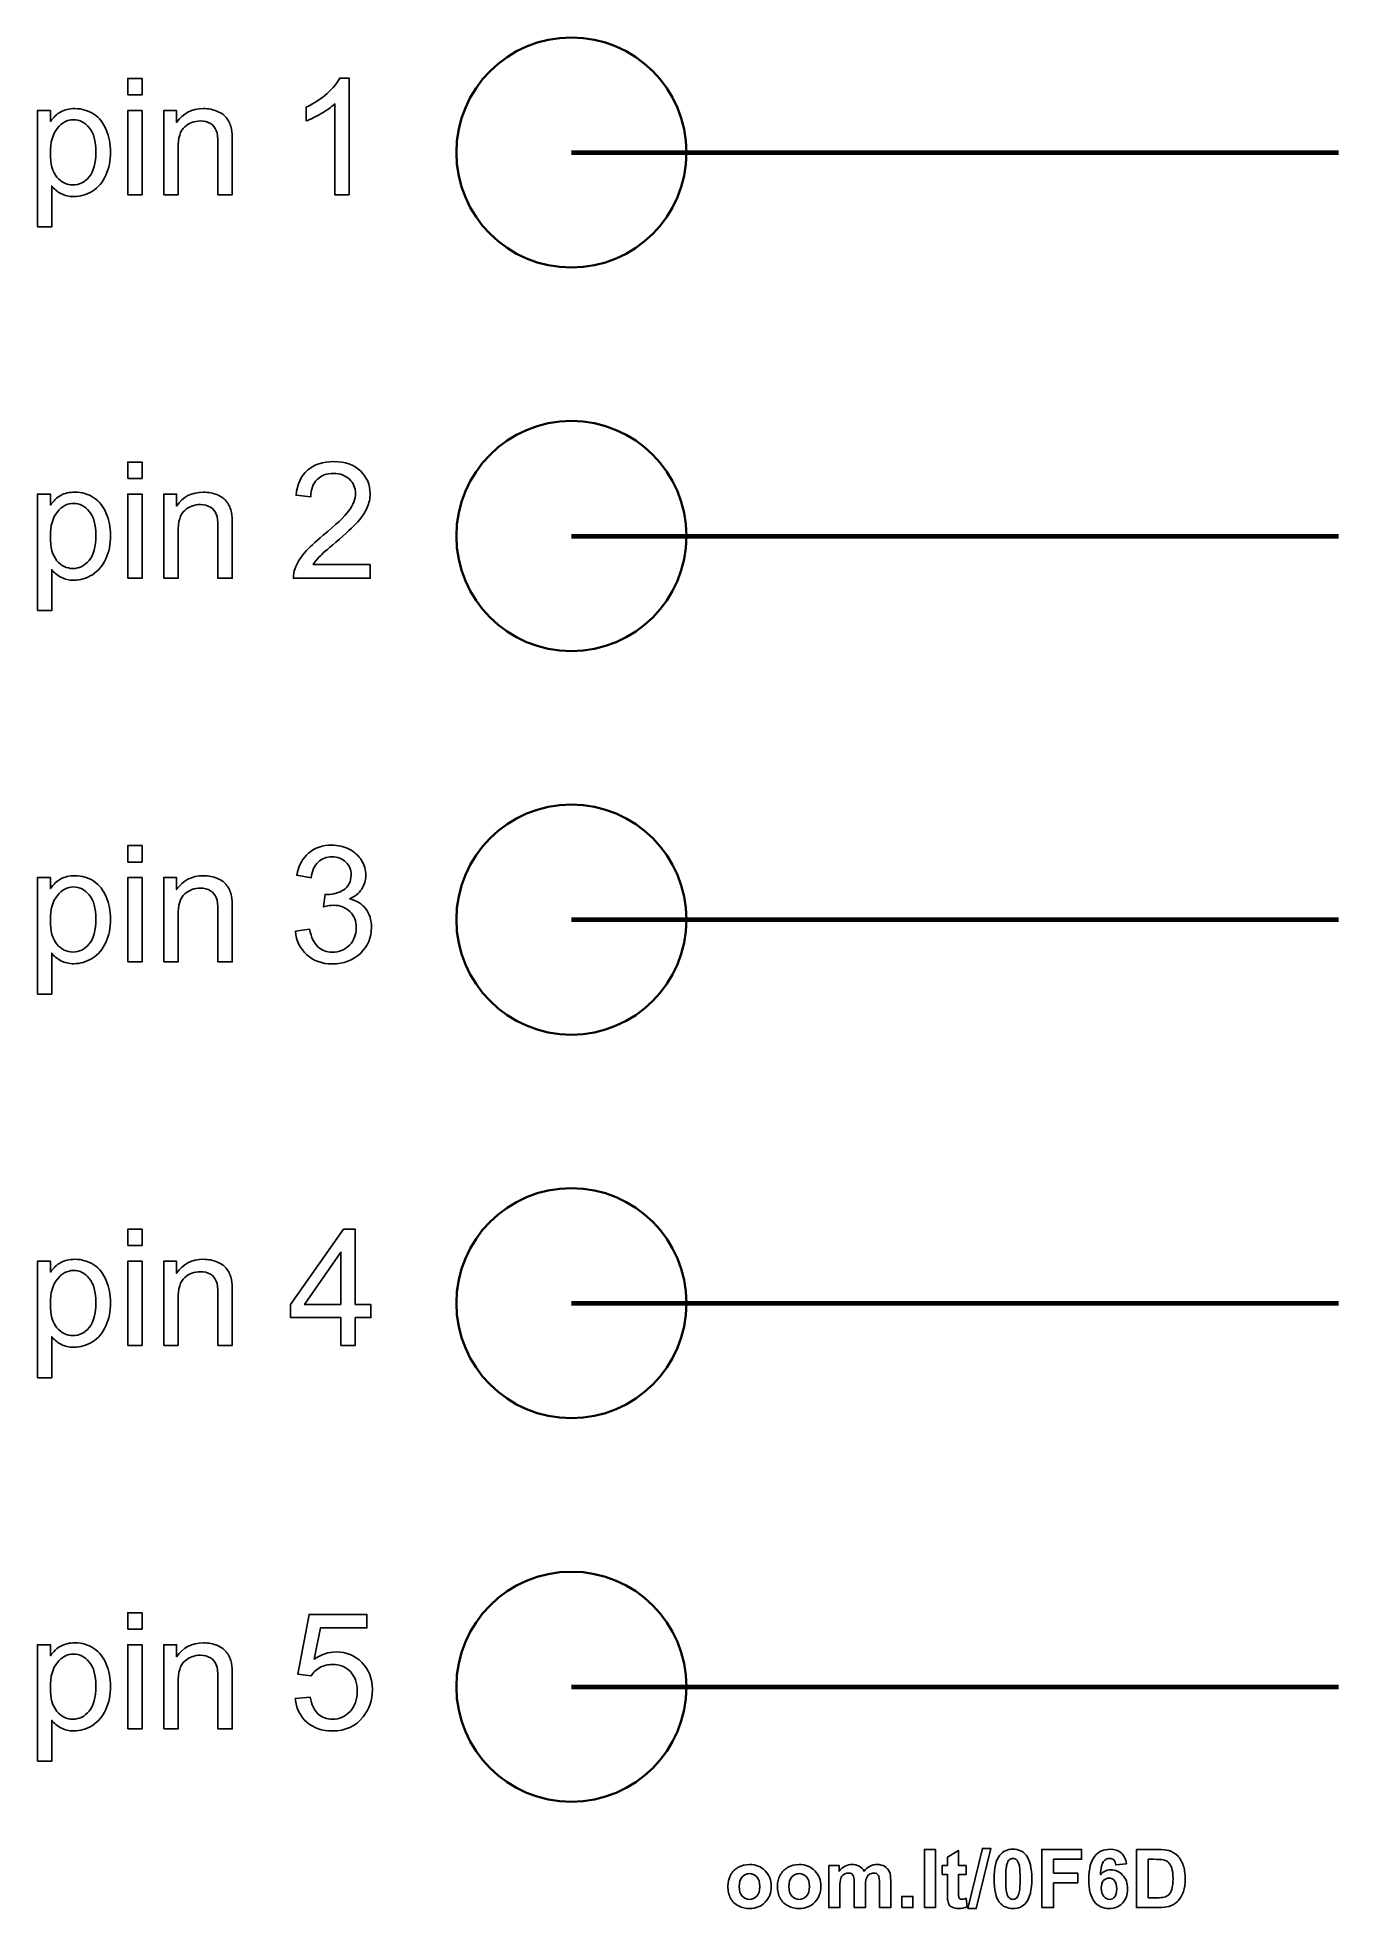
# Model space of a CAD drawing. Header units: centimetres. Extents: x -11.7 to -10, y -16.14 to -13.7.
import ezdxf

# ---------------------------------------------------------------- set-up
doc = ezdxf.new("R2010")
doc.units = ezdxf.units.CM
doc.header["$MEASUREMENT"] = 0
doc.layers.add('Layer 1', color=7, linetype='Continuous')

msp = doc.modelspace()

# ---------------------------------------------------------------- linework, layer by layer
at = {"layer": 'Layer 1', "color": 250, "lineweight": 35}
for centre in [(-11, -13.85), (-11, -14.35), (-11, -14.85), (-11, -15.35), (-11, -15.85)]:
    msp.add_ellipse(centre, major_axis=(0, 0.15), ratio=1, dxfattribs=at)
at = {"layer": 'Layer 1', "color": 250}
for points, knots in [([(-11.57831, -13.77495), (-11.57831, -13.77495), (-11.57831, -13.75354), (-11.57831, -13.75354), (-11.57831, -13.75354), (-11.57831, -13.75354), (-11.55968, -13.75354), (-11.55968, -13.75354), (-11.55968, -13.75354), (-11.55968, -13.75354), (-11.55968, -13.77495), (-11.55968, -13.77495), (-11.55968, -13.77495), (-11.55968, -13.77495), (-11.57831, -13.77495), (-11.57831, -13.77495)], [0, 0, 0, 0, 0.25, 0.25, 0.25, 0.25, 0.5, 0.5, 0.5, 0.5, 0.75, 0.75, 0.75, 0.75, 1, 1, 1, 1]), ([(-11.28994, -13.90506), (-11.28994, -13.90506), (-11.30853, -13.90506), (-11.30853, -13.90506), (-11.30853, -13.90506), (-11.30853, -13.90506), (-11.30853, -13.78652), (-11.30853, -13.78652), (-11.30853, -13.78652), (-11.31301, -13.79079), (-11.31887, -13.79506), (-11.32614, -13.79933), (-11.32614, -13.79933), (-11.33344, -13.8036), (-11.33997, -13.80681), (-11.34575, -13.80893), (-11.34575, -13.80893), (-11.34575, -13.80893), (-11.34575, -13.79097), (-11.34575, -13.79097), (-11.34575, -13.79097), (-11.33535, -13.78607), (-11.32624, -13.78014), (-11.31845, -13.77319), (-11.31845, -13.77319), (-11.31069, -13.7662), (-11.30515, -13.75947), (-11.3019, -13.7529), (-11.3019, -13.7529), (-11.3019, -13.7529), (-11.28994, -13.7529), (-11.28994, -13.7529), (-11.28994, -13.7529), (-11.28994, -13.7529), (-11.28994, -13.90506), (-11.28994, -13.90506)], [0, 0, 0, 0, 0.1111111, 0.1111111, 0.1111111, 0.1111111, 0.2222222, 0.2222222, 0.2222222, 0.2222222, 0.3333333, 0.3333333, 0.3333333, 0.3333333, 0.4444444, 0.4444444, 0.4444444, 0.4444444, 0.5555556, 0.5555556, 0.5555556, 0.5555556, 0.6666667, 0.6666667, 0.6666667, 0.6666667, 0.7777778, 0.7777778, 0.7777778, 0.7777778, 0.8888889, 0.8888889, 0.8888889, 0.8888889, 1, 1, 1, 1]), ([(-11.6961, -13.94711), (-11.6961, -13.94711), (-11.6961, -13.79531), (-11.6961, -13.79531), (-11.6961, -13.79531), (-11.6961, -13.79531), (-11.67917, -13.79531), (-11.67917, -13.79531), (-11.67917, -13.79531), (-11.67917, -13.79531), (-11.67917, -13.80956), (-11.67917, -13.80956), (-11.67917, -13.80956), (-11.67518, -13.80399), (-11.67066, -13.79979), (-11.66562, -13.797), (-11.66562, -13.797), (-11.66061, -13.79422), (-11.65451, -13.7928), (-11.64735, -13.7928), (-11.64735, -13.7928), (-11.63796, -13.7928), (-11.62971, -13.79524), (-11.62254, -13.80004), (-11.62254, -13.80004), (-11.61535, -13.80487), (-11.60995, -13.81168), (-11.60632, -13.82046), (-11.60632, -13.82046), (-11.60265, -13.82925), (-11.60081, -13.83888), (-11.60081, -13.84936), (-11.60081, -13.84936), (-11.60081, -13.86057), (-11.60282, -13.8707), (-11.60688, -13.87969), (-11.60688, -13.87969), (-11.6109, -13.88869), (-11.61676, -13.89557), (-11.62445, -13.90037), (-11.62445, -13.90037), (-11.63214, -13.90513), (-11.64022, -13.90753), (-11.64869, -13.90753), (-11.64869, -13.90753), (-11.65489, -13.90753), (-11.66043, -13.90622), (-11.66537, -13.90361), (-11.66537, -13.90361), (-11.67031, -13.901), (-11.67433, -13.89769), (-11.67751, -13.8937), (-11.67751, -13.8937), (-11.67751, -13.8937), (-11.67751, -13.94711), (-11.67751, -13.94711), (-11.67751, -13.94711), (-11.67751, -13.94711), (-11.6961, -13.94711), (-11.6961, -13.94711)], [0, 0, 0, 0, 0.0666667, 0.0666667, 0.0666667, 0.0666667, 0.1333333, 0.1333333, 0.1333333, 0.1333333, 0.2, 0.2, 0.2, 0.2, 0.2666667, 0.2666667, 0.2666667, 0.2666667, 0.3333333, 0.3333333, 0.3333333, 0.3333333, 0.4, 0.4, 0.4, 0.4, 0.4666667, 0.4666667, 0.4666667, 0.4666667, 0.5333333, 0.5333333, 0.5333333, 0.5333333, 0.6, 0.6, 0.6, 0.6, 0.6666667, 0.6666667, 0.6666667, 0.6666667, 0.7333333, 0.7333333, 0.7333333, 0.7333333, 0.8, 0.8, 0.8, 0.8, 0.8666667, 0.8666667, 0.8666667, 0.8666667, 0.9333333, 0.9333333, 0.9333333, 0.9333333, 1, 1, 1, 1]), ([(-11.57831, -13.90506), (-11.57831, -13.90506), (-11.57831, -13.79531), (-11.57831, -13.79531), (-11.57831, -13.79531), (-11.57831, -13.79531), (-11.55968, -13.79531), (-11.55968, -13.79531), (-11.55968, -13.79531), (-11.55968, -13.79531), (-11.55968, -13.90506), (-11.55968, -13.90506), (-11.55968, -13.90506), (-11.55968, -13.90506), (-11.57831, -13.90506), (-11.57831, -13.90506)], [0, 0, 0, 0, 0.25, 0.25, 0.25, 0.25, 0.5, 0.5, 0.5, 0.5, 0.75, 0.75, 0.75, 0.75, 1, 1, 1, 1]), ([(-11.53135, -13.90506), (-11.53135, -13.90506), (-11.53135, -13.79531), (-11.53135, -13.79531), (-11.53135, -13.79531), (-11.53135, -13.79531), (-11.51463, -13.79531), (-11.51463, -13.79531), (-11.51463, -13.79531), (-11.51463, -13.79531), (-11.51463, -13.8109), (-11.51463, -13.8109), (-11.51463, -13.8109), (-11.50655, -13.79884), (-11.49491, -13.7928), (-11.4797, -13.7928), (-11.4797, -13.7928), (-11.47307, -13.7928), (-11.467, -13.794), (-11.46146, -13.79637), (-11.46146, -13.79637), (-11.45589, -13.79877), (-11.45176, -13.80187), (-11.44901, -13.80575), (-11.44901, -13.80575), (-11.44622, -13.8096), (-11.44432, -13.81418), (-11.44319, -13.81947), (-11.44319, -13.81947), (-11.44252, -13.82293), (-11.44217, -13.82896), (-11.44217, -13.83757), (-11.44217, -13.83757), (-11.44217, -13.83757), (-11.44217, -13.90506), (-11.44217, -13.90506), (-11.44217, -13.90506), (-11.44217, -13.90506), (-11.46079, -13.90506), (-11.46079, -13.90506), (-11.46079, -13.90506), (-11.46079, -13.90506), (-11.46079, -13.83828), (-11.46079, -13.83828), (-11.46079, -13.83828), (-11.46079, -13.83073), (-11.4615, -13.82505), (-11.46295, -13.82127), (-11.46295, -13.82127), (-11.46439, -13.81753), (-11.46697, -13.81454), (-11.47064, -13.81231), (-11.47064, -13.81231), (-11.47434, -13.81006), (-11.47864, -13.80893), (-11.48362, -13.80893), (-11.48362, -13.80893), (-11.49156, -13.80893), (-11.49836, -13.81147), (-11.50415, -13.81648), (-11.50415, -13.81648), (-11.5099, -13.82152), (-11.51276, -13.83105), (-11.51276, -13.84512), (-11.51276, -13.84512), (-11.51276, -13.84512), (-11.51276, -13.90506), (-11.51276, -13.90506), (-11.51276, -13.90506), (-11.51276, -13.90506), (-11.53135, -13.90506), (-11.53135, -13.90506)], [0, 0, 0, 0, 0.0555556, 0.0555556, 0.0555556, 0.0555556, 0.1111111, 0.1111111, 0.1111111, 0.1111111, 0.1666667, 0.1666667, 0.1666667, 0.1666667, 0.2222222, 0.2222222, 0.2222222, 0.2222222, 0.2777778, 0.2777778, 0.2777778, 0.2777778, 0.3333333, 0.3333333, 0.3333333, 0.3333333, 0.3888889, 0.3888889, 0.3888889, 0.3888889, 0.4444444, 0.4444444, 0.4444444, 0.4444444, 0.5, 0.5, 0.5, 0.5, 0.5555556, 0.5555556, 0.5555556, 0.5555556, 0.6111111, 0.6111111, 0.6111111, 0.6111111, 0.6666667, 0.6666667, 0.6666667, 0.6666667, 0.7222222, 0.7222222, 0.7222222, 0.7222222, 0.7777778, 0.7777778, 0.7777778, 0.7777778, 0.8333333, 0.8333333, 0.8333333, 0.8333333, 0.8888889, 0.8888889, 0.8888889, 0.8888889, 0.9444444, 0.9444444, 0.9444444, 0.9444444, 1, 1, 1, 1]), ([(-11.67927, -13.8508), (-11.67927, -13.86491), (-11.67641, -13.87536), (-11.6707, -13.88213), (-11.6707, -13.88213), (-11.66498, -13.88887), (-11.65803, -13.89225), (-11.64992, -13.89225), (-11.64992, -13.89225), (-11.64167, -13.89225), (-11.63457, -13.88876), (-11.62868, -13.88174), (-11.62868, -13.88174), (-11.62279, -13.87476), (-11.61983, -13.86393), (-11.61983, -13.84925), (-11.61983, -13.84925), (-11.61983, -13.83524), (-11.62272, -13.8248), (-11.62847, -13.81782), (-11.62847, -13.81782), (-11.63422, -13.81087), (-11.6411, -13.80737), (-11.64907, -13.80737), (-11.64907, -13.80737), (-11.65701, -13.80737), (-11.66403, -13.81108), (-11.67013, -13.81849), (-11.67013, -13.81849), (-11.67624, -13.8259), (-11.67927, -13.83669), (-11.67927, -13.8508)], [0, 0, 0, 0, 0.125, 0.125, 0.125, 0.125, 0.25, 0.25, 0.25, 0.25, 0.375, 0.375, 0.375, 0.375, 0.5, 0.5, 0.5, 0.5, 0.625, 0.625, 0.625, 0.625, 0.75, 0.75, 0.75, 0.75, 0.875, 0.875, 0.875, 0.875, 1, 1, 1, 1]), ([(-11.57831, -14.27495), (-11.57831, -14.27495), (-11.57831, -14.25354), (-11.57831, -14.25354), (-11.57831, -14.25354), (-11.57831, -14.25354), (-11.55968, -14.25354), (-11.55968, -14.25354), (-11.55968, -14.25354), (-11.55968, -14.25354), (-11.55968, -14.27495), (-11.55968, -14.27495), (-11.55968, -14.27495), (-11.55968, -14.27495), (-11.57831, -14.27495), (-11.57831, -14.27495)], [0, 0, 0, 0, 0.25, 0.25, 0.25, 0.25, 0.5, 0.5, 0.5, 0.5, 0.75, 0.75, 0.75, 0.75, 1, 1, 1, 1]), ([(-11.26221, -14.38717), (-11.26221, -14.38717), (-11.26221, -14.40506), (-11.26221, -14.40506), (-11.26221, -14.40506), (-11.26221, -14.40506), (-11.36237, -14.40506), (-11.36237, -14.40506), (-11.36237, -14.40506), (-11.36251, -14.40058), (-11.3618, -14.39628), (-11.36022, -14.39215), (-11.36022, -14.39215), (-11.35768, -14.3853), (-11.35359, -14.3786), (-11.34798, -14.37197), (-11.34798, -14.37197), (-11.34233, -14.36537), (-11.33422, -14.35772), (-11.32363, -14.34904), (-11.32363, -14.34904), (-11.30716, -14.33553), (-11.29601, -14.32484), (-11.29023, -14.31693), (-11.29023, -14.31693), (-11.28444, -14.30907), (-11.28155, -14.30159), (-11.28155, -14.29457), (-11.28155, -14.29457), (-11.28155, -14.2872), (-11.28419, -14.28099), (-11.28945, -14.27591), (-11.28945, -14.27591), (-11.29474, -14.27086), (-11.30162, -14.26832), (-11.31009, -14.26832), (-11.31009, -14.26832), (-11.31905, -14.26832), (-11.32621, -14.271), (-11.33157, -14.2764), (-11.33157, -14.2764), (-11.33697, -14.28176), (-11.33969, -14.28921), (-11.33976, -14.2987), (-11.33976, -14.2987), (-11.33976, -14.2987), (-11.35888, -14.29676), (-11.35888, -14.29676), (-11.35888, -14.29676), (-11.35757, -14.28247), (-11.35263, -14.2716), (-11.3441, -14.26412), (-11.3441, -14.26412), (-11.33556, -14.25664), (-11.32406, -14.2529), (-11.30966, -14.2529), (-11.30966, -14.2529), (-11.29513, -14.2529), (-11.28363, -14.25696), (-11.27516, -14.26501), (-11.27516, -14.26501), (-11.26666, -14.27308), (-11.26243, -14.28307), (-11.26243, -14.29499), (-11.26243, -14.29499), (-11.26243, -14.30106), (-11.26366, -14.30702), (-11.26617, -14.31288), (-11.26617, -14.31288), (-11.26863, -14.31873), (-11.27276, -14.32491), (-11.27851, -14.33136), (-11.27851, -14.33136), (-11.28426, -14.33785), (-11.29382, -14.34674), (-11.30719, -14.35803), (-11.30719, -14.35803), (-11.31834, -14.36742), (-11.3255, -14.37377), (-11.32868, -14.37712), (-11.32868, -14.37712), (-11.33185, -14.38044), (-11.33446, -14.38379), (-11.33655, -14.38717), (-11.33655, -14.38717), (-11.33655, -14.38717), (-11.26221, -14.38717), (-11.26221, -14.38717)], [0, 0, 0, 0, 0.0454545, 0.0454545, 0.0454545, 0.0454545, 0.0909091, 0.0909091, 0.0909091, 0.0909091, 0.1363636, 0.1363636, 0.1363636, 0.1363636, 0.1818182, 0.1818182, 0.1818182, 0.1818182, 0.2272727, 0.2272727, 0.2272727, 0.2272727, 0.2727273, 0.2727273, 0.2727273, 0.2727273, 0.3181818, 0.3181818, 0.3181818, 0.3181818, 0.3636364, 0.3636364, 0.3636364, 0.3636364, 0.4090909, 0.4090909, 0.4090909, 0.4090909, 0.4545455, 0.4545455, 0.4545455, 0.4545455, 0.5, 0.5, 0.5, 0.5, 0.5454545, 0.5454545, 0.5454545, 0.5454545, 0.5909091, 0.5909091, 0.5909091, 0.5909091, 0.6363636, 0.6363636, 0.6363636, 0.6363636, 0.6818182, 0.6818182, 0.6818182, 0.6818182, 0.7272727, 0.7272727, 0.7272727, 0.7272727, 0.7727273, 0.7727273, 0.7727273, 0.7727273, 0.8181818, 0.8181818, 0.8181818, 0.8181818, 0.8636364, 0.8636364, 0.8636364, 0.8636364, 0.9090909, 0.9090909, 0.9090909, 0.9090909, 0.9545455, 0.9545455, 0.9545455, 0.9545455, 1, 1, 1, 1]), ([(-11.6961, -14.44711), (-11.6961, -14.44711), (-11.6961, -14.29531), (-11.6961, -14.29531), (-11.6961, -14.29531), (-11.6961, -14.29531), (-11.67917, -14.29531), (-11.67917, -14.29531), (-11.67917, -14.29531), (-11.67917, -14.29531), (-11.67917, -14.30956), (-11.67917, -14.30956), (-11.67917, -14.30956), (-11.67518, -14.30399), (-11.67066, -14.29979), (-11.66562, -14.297), (-11.66562, -14.297), (-11.66061, -14.29422), (-11.65451, -14.2928), (-11.64735, -14.2928), (-11.64735, -14.2928), (-11.63796, -14.2928), (-11.62971, -14.29524), (-11.62254, -14.30004), (-11.62254, -14.30004), (-11.61535, -14.30487), (-11.60995, -14.31168), (-11.60632, -14.32046), (-11.60632, -14.32046), (-11.60265, -14.32925), (-11.60081, -14.33888), (-11.60081, -14.34936), (-11.60081, -14.34936), (-11.60081, -14.36057), (-11.60282, -14.3707), (-11.60688, -14.37969), (-11.60688, -14.37969), (-11.6109, -14.38869), (-11.61676, -14.39557), (-11.62445, -14.40037), (-11.62445, -14.40037), (-11.63214, -14.40513), (-11.64022, -14.40753), (-11.64869, -14.40753), (-11.64869, -14.40753), (-11.65489, -14.40753), (-11.66043, -14.40622), (-11.66537, -14.40361), (-11.66537, -14.40361), (-11.67031, -14.401), (-11.67433, -14.39769), (-11.67751, -14.3937), (-11.67751, -14.3937), (-11.67751, -14.3937), (-11.67751, -14.44711), (-11.67751, -14.44711), (-11.67751, -14.44711), (-11.67751, -14.44711), (-11.6961, -14.44711), (-11.6961, -14.44711)], [0, 0, 0, 0, 0.0666667, 0.0666667, 0.0666667, 0.0666667, 0.1333333, 0.1333333, 0.1333333, 0.1333333, 0.2, 0.2, 0.2, 0.2, 0.2666667, 0.2666667, 0.2666667, 0.2666667, 0.3333333, 0.3333333, 0.3333333, 0.3333333, 0.4, 0.4, 0.4, 0.4, 0.4666667, 0.4666667, 0.4666667, 0.4666667, 0.5333333, 0.5333333, 0.5333333, 0.5333333, 0.6, 0.6, 0.6, 0.6, 0.6666667, 0.6666667, 0.6666667, 0.6666667, 0.7333333, 0.7333333, 0.7333333, 0.7333333, 0.8, 0.8, 0.8, 0.8, 0.8666667, 0.8666667, 0.8666667, 0.8666667, 0.9333333, 0.9333333, 0.9333333, 0.9333333, 1, 1, 1, 1]), ([(-11.53135, -14.40506), (-11.53135, -14.40506), (-11.53135, -14.29531), (-11.53135, -14.29531), (-11.53135, -14.29531), (-11.53135, -14.29531), (-11.51463, -14.29531), (-11.51463, -14.29531), (-11.51463, -14.29531), (-11.51463, -14.29531), (-11.51463, -14.3109), (-11.51463, -14.3109), (-11.51463, -14.3109), (-11.50655, -14.29884), (-11.49491, -14.2928), (-11.4797, -14.2928), (-11.4797, -14.2928), (-11.47307, -14.2928), (-11.467, -14.294), (-11.46146, -14.29637), (-11.46146, -14.29637), (-11.45589, -14.29877), (-11.45176, -14.30187), (-11.44901, -14.30575), (-11.44901, -14.30575), (-11.44622, -14.3096), (-11.44432, -14.31418), (-11.44319, -14.31947), (-11.44319, -14.31947), (-11.44252, -14.32293), (-11.44217, -14.32896), (-11.44217, -14.33757), (-11.44217, -14.33757), (-11.44217, -14.33757), (-11.44217, -14.40506), (-11.44217, -14.40506), (-11.44217, -14.40506), (-11.44217, -14.40506), (-11.46079, -14.40506), (-11.46079, -14.40506), (-11.46079, -14.40506), (-11.46079, -14.40506), (-11.46079, -14.33828), (-11.46079, -14.33828), (-11.46079, -14.33828), (-11.46079, -14.33073), (-11.4615, -14.32505), (-11.46295, -14.32127), (-11.46295, -14.32127), (-11.46439, -14.31753), (-11.46697, -14.31454), (-11.47064, -14.31231), (-11.47064, -14.31231), (-11.47434, -14.31006), (-11.47864, -14.30893), (-11.48362, -14.30893), (-11.48362, -14.30893), (-11.49156, -14.30893), (-11.49836, -14.31147), (-11.50415, -14.31648), (-11.50415, -14.31648), (-11.5099, -14.32152), (-11.51276, -14.33105), (-11.51276, -14.34512), (-11.51276, -14.34512), (-11.51276, -14.34512), (-11.51276, -14.40506), (-11.51276, -14.40506), (-11.51276, -14.40506), (-11.51276, -14.40506), (-11.53135, -14.40506), (-11.53135, -14.40506)], [0, 0, 0, 0, 0.0555556, 0.0555556, 0.0555556, 0.0555556, 0.1111111, 0.1111111, 0.1111111, 0.1111111, 0.1666667, 0.1666667, 0.1666667, 0.1666667, 0.2222222, 0.2222222, 0.2222222, 0.2222222, 0.2777778, 0.2777778, 0.2777778, 0.2777778, 0.3333333, 0.3333333, 0.3333333, 0.3333333, 0.3888889, 0.3888889, 0.3888889, 0.3888889, 0.4444444, 0.4444444, 0.4444444, 0.4444444, 0.5, 0.5, 0.5, 0.5, 0.5555556, 0.5555556, 0.5555556, 0.5555556, 0.6111111, 0.6111111, 0.6111111, 0.6111111, 0.6666667, 0.6666667, 0.6666667, 0.6666667, 0.7222222, 0.7222222, 0.7222222, 0.7222222, 0.7777778, 0.7777778, 0.7777778, 0.7777778, 0.8333333, 0.8333333, 0.8333333, 0.8333333, 0.8888889, 0.8888889, 0.8888889, 0.8888889, 0.9444444, 0.9444444, 0.9444444, 0.9444444, 1, 1, 1, 1]), ([(-11.67927, -14.3508), (-11.67927, -14.36491), (-11.67641, -14.37536), (-11.6707, -14.38213), (-11.6707, -14.38213), (-11.66498, -14.38887), (-11.65803, -14.39225), (-11.64992, -14.39225), (-11.64992, -14.39225), (-11.64167, -14.39225), (-11.63457, -14.38876), (-11.62868, -14.38174), (-11.62868, -14.38174), (-11.62279, -14.37476), (-11.61983, -14.36393), (-11.61983, -14.34925), (-11.61983, -14.34925), (-11.61983, -14.33524), (-11.62272, -14.3248), (-11.62847, -14.31782), (-11.62847, -14.31782), (-11.63422, -14.31087), (-11.6411, -14.30737), (-11.64907, -14.30737), (-11.64907, -14.30737), (-11.65701, -14.30737), (-11.66403, -14.31108), (-11.67013, -14.31849), (-11.67013, -14.31849), (-11.67624, -14.3259), (-11.67927, -14.33669), (-11.67927, -14.3508)], [0, 0, 0, 0, 0.125, 0.125, 0.125, 0.125, 0.25, 0.25, 0.25, 0.25, 0.375, 0.375, 0.375, 0.375, 0.5, 0.5, 0.5, 0.5, 0.625, 0.625, 0.625, 0.625, 0.75, 0.75, 0.75, 0.75, 0.875, 0.875, 0.875, 0.875, 1, 1, 1, 1]), ([(-11.57831, -14.40506), (-11.57831, -14.40506), (-11.57831, -14.29531), (-11.57831, -14.29531), (-11.57831, -14.29531), (-11.57831, -14.29531), (-11.55968, -14.29531), (-11.55968, -14.29531), (-11.55968, -14.29531), (-11.55968, -14.29531), (-11.55968, -14.40506), (-11.55968, -14.40506), (-11.55968, -14.40506), (-11.55968, -14.40506), (-11.57831, -14.40506), (-11.57831, -14.40506)], [0, 0, 0, 0, 0.25, 0.25, 0.25, 0.25, 0.5, 0.5, 0.5, 0.5, 0.75, 0.75, 0.75, 0.75, 1, 1, 1, 1]), ([(-11.57831, -14.77495), (-11.57831, -14.77495), (-11.57831, -14.75354), (-11.57831, -14.75354), (-11.57831, -14.75354), (-11.57831, -14.75354), (-11.55968, -14.75354), (-11.55968, -14.75354), (-11.55968, -14.75354), (-11.55968, -14.75354), (-11.55968, -14.77495), (-11.55968, -14.77495), (-11.55968, -14.77495), (-11.55968, -14.77495), (-11.57831, -14.77495), (-11.57831, -14.77495)], [0, 0, 0, 0, 0.25, 0.25, 0.25, 0.25, 0.5, 0.5, 0.5, 0.5, 0.75, 0.75, 0.75, 0.75, 1, 1, 1, 1]), ([(-11.3599, -14.86505), (-11.3599, -14.86505), (-11.34131, -14.86258), (-11.34131, -14.86258), (-11.34131, -14.86258), (-11.33916, -14.87313), (-11.33552, -14.88072), (-11.33041, -14.88537), (-11.33041, -14.88537), (-11.32526, -14.89003), (-11.31901, -14.89236), (-11.31164, -14.89236), (-11.31164, -14.89236), (-11.30289, -14.89236), (-11.29548, -14.88933), (-11.28945, -14.88326), (-11.28945, -14.88326), (-11.28345, -14.87719), (-11.28042, -14.86968), (-11.28042, -14.86072), (-11.28042, -14.86072), (-11.28042, -14.85218), (-11.2832, -14.84512), (-11.28878, -14.83958), (-11.28878, -14.83958), (-11.29439, -14.83404), (-11.30148, -14.83126), (-11.31009, -14.83126), (-11.31009, -14.83126), (-11.31361, -14.83126), (-11.31799, -14.83196), (-11.32321, -14.83334), (-11.32321, -14.83334), (-11.32321, -14.83334), (-11.32113, -14.81701), (-11.32113, -14.81701), (-11.32113, -14.81701), (-11.31989, -14.81715), (-11.31891, -14.81722), (-11.31813, -14.81722), (-11.31813, -14.81722), (-11.31023, -14.81722), (-11.3031, -14.81514), (-11.29675, -14.81101), (-11.29675, -14.81101), (-11.2904, -14.80688), (-11.28723, -14.8005), (-11.28723, -14.79189), (-11.28723, -14.79189), (-11.28723, -14.78508), (-11.28955, -14.7794), (-11.29418, -14.77495), (-11.29418, -14.77495), (-11.2988, -14.77047), (-11.30476, -14.76822), (-11.31206, -14.76822), (-11.31206, -14.76822), (-11.31929, -14.76822), (-11.32533, -14.77051), (-11.33012, -14.77502), (-11.33012, -14.77502), (-11.33496, -14.77957), (-11.33806, -14.78642), (-11.33944, -14.79552), (-11.33944, -14.79552), (-11.33944, -14.79552), (-11.35803, -14.7922), (-11.35803, -14.7922), (-11.35803, -14.7922), (-11.35577, -14.77972), (-11.35059, -14.77005), (-11.34254, -14.76321), (-11.34254, -14.76321), (-11.33446, -14.75636), (-11.32445, -14.7529), (-11.31245, -14.7529), (-11.31245, -14.7529), (-11.3042, -14.7529), (-11.29658, -14.7547), (-11.28963, -14.75823), (-11.28963, -14.75823), (-11.28268, -14.76179), (-11.27735, -14.76663), (-11.27364, -14.77277), (-11.27364, -14.77277), (-11.26998, -14.7789), (-11.26811, -14.7854), (-11.26811, -14.79231), (-11.26811, -14.79231), (-11.26811, -14.79884), (-11.26987, -14.8048), (-11.2734, -14.8102), (-11.2734, -14.8102), (-11.27693, -14.81556), (-11.28211, -14.81983), (-11.28899, -14.823), (-11.28899, -14.823), (-11.28003, -14.82505), (-11.27308, -14.82935), (-11.26811, -14.83588), (-11.26811, -14.83588), (-11.26317, -14.84237), (-11.2607, -14.85052), (-11.2607, -14.86029), (-11.2607, -14.86029), (-11.2607, -14.87352), (-11.2655, -14.88474), (-11.27516, -14.89395), (-11.27516, -14.89395), (-11.28479, -14.90315), (-11.297, -14.90774), (-11.31174, -14.90774), (-11.31174, -14.90774), (-11.32504, -14.90774), (-11.33609, -14.90379), (-11.34487, -14.89585), (-11.34487, -14.89585), (-11.35366, -14.88795), (-11.35867, -14.87768), (-11.3599, -14.86505)], [0, 0, 0, 0, 0.0333333, 0.0333333, 0.0333333, 0.0333333, 0.0666667, 0.0666667, 0.0666667, 0.0666667, 0.1, 0.1, 0.1, 0.1, 0.1333333, 0.1333333, 0.1333333, 0.1333333, 0.1666667, 0.1666667, 0.1666667, 0.1666667, 0.2, 0.2, 0.2, 0.2, 0.2333333, 0.2333333, 0.2333333, 0.2333333, 0.2666667, 0.2666667, 0.2666667, 0.2666667, 0.3, 0.3, 0.3, 0.3, 0.3333333, 0.3333333, 0.3333333, 0.3333333, 0.3666667, 0.3666667, 0.3666667, 0.3666667, 0.4, 0.4, 0.4, 0.4, 0.4333333, 0.4333333, 0.4333333, 0.4333333, 0.4666667, 0.4666667, 0.4666667, 0.4666667, 0.5, 0.5, 0.5, 0.5, 0.5333333, 0.5333333, 0.5333333, 0.5333333, 0.5666667, 0.5666667, 0.5666667, 0.5666667, 0.6, 0.6, 0.6, 0.6, 0.6333333, 0.6333333, 0.6333333, 0.6333333, 0.6666667, 0.6666667, 0.6666667, 0.6666667, 0.7, 0.7, 0.7, 0.7, 0.7333333, 0.7333333, 0.7333333, 0.7333333, 0.7666667, 0.7666667, 0.7666667, 0.7666667, 0.8, 0.8, 0.8, 0.8, 0.8333333, 0.8333333, 0.8333333, 0.8333333, 0.8666667, 0.8666667, 0.8666667, 0.8666667, 0.9, 0.9, 0.9, 0.9, 0.9333333, 0.9333333, 0.9333333, 0.9333333, 0.9666667, 0.9666667, 0.9666667, 0.9666667, 1, 1, 1, 1]), ([(-11.6961, -14.94711), (-11.6961, -14.94711), (-11.6961, -14.79531), (-11.6961, -14.79531), (-11.6961, -14.79531), (-11.6961, -14.79531), (-11.67917, -14.79531), (-11.67917, -14.79531), (-11.67917, -14.79531), (-11.67917, -14.79531), (-11.67917, -14.80956), (-11.67917, -14.80956), (-11.67917, -14.80956), (-11.67518, -14.80399), (-11.67066, -14.79979), (-11.66562, -14.797), (-11.66562, -14.797), (-11.66061, -14.79422), (-11.65451, -14.7928), (-11.64735, -14.7928), (-11.64735, -14.7928), (-11.63796, -14.7928), (-11.62971, -14.79524), (-11.62254, -14.80004), (-11.62254, -14.80004), (-11.61535, -14.80487), (-11.60995, -14.81168), (-11.60632, -14.82046), (-11.60632, -14.82046), (-11.60265, -14.82925), (-11.60081, -14.83888), (-11.60081, -14.84936), (-11.60081, -14.84936), (-11.60081, -14.86057), (-11.60282, -14.8707), (-11.60688, -14.87969), (-11.60688, -14.87969), (-11.6109, -14.88869), (-11.61676, -14.89557), (-11.62445, -14.90037), (-11.62445, -14.90037), (-11.63214, -14.90513), (-11.64022, -14.90753), (-11.64869, -14.90753), (-11.64869, -14.90753), (-11.65489, -14.90753), (-11.66043, -14.90622), (-11.66537, -14.90361), (-11.66537, -14.90361), (-11.67031, -14.901), (-11.67433, -14.89769), (-11.67751, -14.8937), (-11.67751, -14.8937), (-11.67751, -14.8937), (-11.67751, -14.94711), (-11.67751, -14.94711), (-11.67751, -14.94711), (-11.67751, -14.94711), (-11.6961, -14.94711), (-11.6961, -14.94711)], [0, 0, 0, 0, 0.0666667, 0.0666667, 0.0666667, 0.0666667, 0.1333333, 0.1333333, 0.1333333, 0.1333333, 0.2, 0.2, 0.2, 0.2, 0.2666667, 0.2666667, 0.2666667, 0.2666667, 0.3333333, 0.3333333, 0.3333333, 0.3333333, 0.4, 0.4, 0.4, 0.4, 0.4666667, 0.4666667, 0.4666667, 0.4666667, 0.5333333, 0.5333333, 0.5333333, 0.5333333, 0.6, 0.6, 0.6, 0.6, 0.6666667, 0.6666667, 0.6666667, 0.6666667, 0.7333333, 0.7333333, 0.7333333, 0.7333333, 0.8, 0.8, 0.8, 0.8, 0.8666667, 0.8666667, 0.8666667, 0.8666667, 0.9333333, 0.9333333, 0.9333333, 0.9333333, 1, 1, 1, 1]), ([(-11.57831, -14.90506), (-11.57831, -14.90506), (-11.57831, -14.79531), (-11.57831, -14.79531), (-11.57831, -14.79531), (-11.57831, -14.79531), (-11.55968, -14.79531), (-11.55968, -14.79531), (-11.55968, -14.79531), (-11.55968, -14.79531), (-11.55968, -14.90506), (-11.55968, -14.90506), (-11.55968, -14.90506), (-11.55968, -14.90506), (-11.57831, -14.90506), (-11.57831, -14.90506)], [0, 0, 0, 0, 0.25, 0.25, 0.25, 0.25, 0.5, 0.5, 0.5, 0.5, 0.75, 0.75, 0.75, 0.75, 1, 1, 1, 1]), ([(-11.53135, -14.90506), (-11.53135, -14.90506), (-11.53135, -14.79531), (-11.53135, -14.79531), (-11.53135, -14.79531), (-11.53135, -14.79531), (-11.51463, -14.79531), (-11.51463, -14.79531), (-11.51463, -14.79531), (-11.51463, -14.79531), (-11.51463, -14.8109), (-11.51463, -14.8109), (-11.51463, -14.8109), (-11.50655, -14.79884), (-11.49491, -14.7928), (-11.4797, -14.7928), (-11.4797, -14.7928), (-11.47307, -14.7928), (-11.467, -14.794), (-11.46146, -14.79637), (-11.46146, -14.79637), (-11.45589, -14.79877), (-11.45176, -14.80187), (-11.44901, -14.80575), (-11.44901, -14.80575), (-11.44622, -14.8096), (-11.44432, -14.81418), (-11.44319, -14.81947), (-11.44319, -14.81947), (-11.44252, -14.82293), (-11.44217, -14.82896), (-11.44217, -14.83757), (-11.44217, -14.83757), (-11.44217, -14.83757), (-11.44217, -14.90506), (-11.44217, -14.90506), (-11.44217, -14.90506), (-11.44217, -14.90506), (-11.46079, -14.90506), (-11.46079, -14.90506), (-11.46079, -14.90506), (-11.46079, -14.90506), (-11.46079, -14.83828), (-11.46079, -14.83828), (-11.46079, -14.83828), (-11.46079, -14.83073), (-11.4615, -14.82505), (-11.46295, -14.82127), (-11.46295, -14.82127), (-11.46439, -14.81753), (-11.46697, -14.81454), (-11.47064, -14.81231), (-11.47064, -14.81231), (-11.47434, -14.81006), (-11.47864, -14.80893), (-11.48362, -14.80893), (-11.48362, -14.80893), (-11.49156, -14.80893), (-11.49836, -14.81147), (-11.50415, -14.81648), (-11.50415, -14.81648), (-11.5099, -14.82152), (-11.51276, -14.83105), (-11.51276, -14.84512), (-11.51276, -14.84512), (-11.51276, -14.84512), (-11.51276, -14.90506), (-11.51276, -14.90506), (-11.51276, -14.90506), (-11.51276, -14.90506), (-11.53135, -14.90506), (-11.53135, -14.90506)], [0, 0, 0, 0, 0.0555556, 0.0555556, 0.0555556, 0.0555556, 0.1111111, 0.1111111, 0.1111111, 0.1111111, 0.1666667, 0.1666667, 0.1666667, 0.1666667, 0.2222222, 0.2222222, 0.2222222, 0.2222222, 0.2777778, 0.2777778, 0.2777778, 0.2777778, 0.3333333, 0.3333333, 0.3333333, 0.3333333, 0.3888889, 0.3888889, 0.3888889, 0.3888889, 0.4444444, 0.4444444, 0.4444444, 0.4444444, 0.5, 0.5, 0.5, 0.5, 0.5555556, 0.5555556, 0.5555556, 0.5555556, 0.6111111, 0.6111111, 0.6111111, 0.6111111, 0.6666667, 0.6666667, 0.6666667, 0.6666667, 0.7222222, 0.7222222, 0.7222222, 0.7222222, 0.7777778, 0.7777778, 0.7777778, 0.7777778, 0.8333333, 0.8333333, 0.8333333, 0.8333333, 0.8888889, 0.8888889, 0.8888889, 0.8888889, 0.9444444, 0.9444444, 0.9444444, 0.9444444, 1, 1, 1, 1]), ([(-11.67927, -14.8508), (-11.67927, -14.86491), (-11.67641, -14.87536), (-11.6707, -14.88213), (-11.6707, -14.88213), (-11.66498, -14.88887), (-11.65803, -14.89225), (-11.64992, -14.89225), (-11.64992, -14.89225), (-11.64167, -14.89225), (-11.63457, -14.88876), (-11.62868, -14.88174), (-11.62868, -14.88174), (-11.62279, -14.87476), (-11.61983, -14.86393), (-11.61983, -14.84925), (-11.61983, -14.84925), (-11.61983, -14.83524), (-11.62272, -14.8248), (-11.62847, -14.81782), (-11.62847, -14.81782), (-11.63422, -14.81087), (-11.6411, -14.80737), (-11.64907, -14.80737), (-11.64907, -14.80737), (-11.65701, -14.80737), (-11.66403, -14.81108), (-11.67013, -14.81849), (-11.67013, -14.81849), (-11.67624, -14.8259), (-11.67927, -14.83669), (-11.67927, -14.8508)], [0, 0, 0, 0, 0.125, 0.125, 0.125, 0.125, 0.25, 0.25, 0.25, 0.25, 0.375, 0.375, 0.375, 0.375, 0.5, 0.5, 0.5, 0.5, 0.625, 0.625, 0.625, 0.625, 0.75, 0.75, 0.75, 0.75, 0.875, 0.875, 0.875, 0.875, 1, 1, 1, 1]), ([(-11.57831, -15.27495), (-11.57831, -15.27495), (-11.57831, -15.25354), (-11.57831, -15.25354), (-11.57831, -15.25354), (-11.57831, -15.25354), (-11.55968, -15.25354), (-11.55968, -15.25354), (-11.55968, -15.25354), (-11.55968, -15.25354), (-11.55968, -15.27495), (-11.55968, -15.27495), (-11.55968, -15.27495), (-11.55968, -15.27495), (-11.57831, -15.27495), (-11.57831, -15.27495)], [0, 0, 0, 0, 0.25, 0.25, 0.25, 0.25, 0.5, 0.5, 0.5, 0.5, 0.75, 0.75, 0.75, 0.75, 1, 1, 1, 1]), ([(-11.30039, -15.40506), (-11.30039, -15.40506), (-11.30039, -15.36879), (-11.30039, -15.36879), (-11.30039, -15.36879), (-11.30039, -15.36879), (-11.36611, -15.36879), (-11.36611, -15.36879), (-11.36611, -15.36879), (-11.36611, -15.36879), (-11.36611, -15.35172), (-11.36611, -15.35172), (-11.36611, -15.35172), (-11.36611, -15.35172), (-11.29696, -15.25354), (-11.29696, -15.25354), (-11.29696, -15.25354), (-11.29696, -15.25354), (-11.28176, -15.25354), (-11.28176, -15.25354), (-11.28176, -15.25354), (-11.28176, -15.25354), (-11.28176, -15.35172), (-11.28176, -15.35172), (-11.28176, -15.35172), (-11.28176, -15.35172), (-11.2613, -15.35172), (-11.2613, -15.35172), (-11.2613, -15.35172), (-11.2613, -15.35172), (-11.2613, -15.36879), (-11.2613, -15.36879), (-11.2613, -15.36879), (-11.2613, -15.36879), (-11.28176, -15.36879), (-11.28176, -15.36879), (-11.28176, -15.36879), (-11.28176, -15.36879), (-11.28176, -15.40506), (-11.28176, -15.40506), (-11.28176, -15.40506), (-11.28176, -15.40506), (-11.30039, -15.40506), (-11.30039, -15.40506)], [0, 0, 0, 0, 0.0909091, 0.0909091, 0.0909091, 0.0909091, 0.1818182, 0.1818182, 0.1818182, 0.1818182, 0.2727273, 0.2727273, 0.2727273, 0.2727273, 0.3636364, 0.3636364, 0.3636364, 0.3636364, 0.4545455, 0.4545455, 0.4545455, 0.4545455, 0.5454545, 0.5454545, 0.5454545, 0.5454545, 0.6363636, 0.6363636, 0.6363636, 0.6363636, 0.7272727, 0.7272727, 0.7272727, 0.7272727, 0.8181818, 0.8181818, 0.8181818, 0.8181818, 0.9090909, 0.9090909, 0.9090909, 0.9090909, 1, 1, 1, 1]), ([(-11.6961, -15.44711), (-11.6961, -15.44711), (-11.6961, -15.29531), (-11.6961, -15.29531), (-11.6961, -15.29531), (-11.6961, -15.29531), (-11.67917, -15.29531), (-11.67917, -15.29531), (-11.67917, -15.29531), (-11.67917, -15.29531), (-11.67917, -15.30956), (-11.67917, -15.30956), (-11.67917, -15.30956), (-11.67518, -15.30399), (-11.67066, -15.29979), (-11.66562, -15.297), (-11.66562, -15.297), (-11.66061, -15.29422), (-11.65451, -15.2928), (-11.64735, -15.2928), (-11.64735, -15.2928), (-11.63796, -15.2928), (-11.62971, -15.29524), (-11.62254, -15.30004), (-11.62254, -15.30004), (-11.61535, -15.30487), (-11.60995, -15.31168), (-11.60632, -15.32046), (-11.60632, -15.32046), (-11.60265, -15.32925), (-11.60081, -15.33888), (-11.60081, -15.34936), (-11.60081, -15.34936), (-11.60081, -15.36057), (-11.60282, -15.3707), (-11.60688, -15.37969), (-11.60688, -15.37969), (-11.6109, -15.38869), (-11.61676, -15.39557), (-11.62445, -15.40037), (-11.62445, -15.40037), (-11.63214, -15.40513), (-11.64022, -15.40753), (-11.64869, -15.40753), (-11.64869, -15.40753), (-11.65489, -15.40753), (-11.66043, -15.40622), (-11.66537, -15.40361), (-11.66537, -15.40361), (-11.67031, -15.401), (-11.67433, -15.39769), (-11.67751, -15.3937), (-11.67751, -15.3937), (-11.67751, -15.3937), (-11.67751, -15.44711), (-11.67751, -15.44711), (-11.67751, -15.44711), (-11.67751, -15.44711), (-11.6961, -15.44711), (-11.6961, -15.44711)], [0, 0, 0, 0, 0.0666667, 0.0666667, 0.0666667, 0.0666667, 0.1333333, 0.1333333, 0.1333333, 0.1333333, 0.2, 0.2, 0.2, 0.2, 0.2666667, 0.2666667, 0.2666667, 0.2666667, 0.3333333, 0.3333333, 0.3333333, 0.3333333, 0.4, 0.4, 0.4, 0.4, 0.4666667, 0.4666667, 0.4666667, 0.4666667, 0.5333333, 0.5333333, 0.5333333, 0.5333333, 0.6, 0.6, 0.6, 0.6, 0.6666667, 0.6666667, 0.6666667, 0.6666667, 0.7333333, 0.7333333, 0.7333333, 0.7333333, 0.8, 0.8, 0.8, 0.8, 0.8666667, 0.8666667, 0.8666667, 0.8666667, 0.9333333, 0.9333333, 0.9333333, 0.9333333, 1, 1, 1, 1]), ([(-11.53135, -15.40506), (-11.53135, -15.40506), (-11.53135, -15.29531), (-11.53135, -15.29531), (-11.53135, -15.29531), (-11.53135, -15.29531), (-11.51463, -15.29531), (-11.51463, -15.29531), (-11.51463, -15.29531), (-11.51463, -15.29531), (-11.51463, -15.3109), (-11.51463, -15.3109), (-11.51463, -15.3109), (-11.50655, -15.29884), (-11.49491, -15.2928), (-11.4797, -15.2928), (-11.4797, -15.2928), (-11.47307, -15.2928), (-11.467, -15.294), (-11.46146, -15.29637), (-11.46146, -15.29637), (-11.45589, -15.29877), (-11.45176, -15.30187), (-11.44901, -15.30575), (-11.44901, -15.30575), (-11.44622, -15.3096), (-11.44432, -15.31418), (-11.44319, -15.31947), (-11.44319, -15.31947), (-11.44252, -15.32293), (-11.44217, -15.32896), (-11.44217, -15.33757), (-11.44217, -15.33757), (-11.44217, -15.33757), (-11.44217, -15.40506), (-11.44217, -15.40506), (-11.44217, -15.40506), (-11.44217, -15.40506), (-11.46079, -15.40506), (-11.46079, -15.40506), (-11.46079, -15.40506), (-11.46079, -15.40506), (-11.46079, -15.33828), (-11.46079, -15.33828), (-11.46079, -15.33828), (-11.46079, -15.33073), (-11.4615, -15.32505), (-11.46295, -15.32127), (-11.46295, -15.32127), (-11.46439, -15.31753), (-11.46697, -15.31454), (-11.47064, -15.31231), (-11.47064, -15.31231), (-11.47434, -15.31006), (-11.47864, -15.30893), (-11.48362, -15.30893), (-11.48362, -15.30893), (-11.49156, -15.30893), (-11.49836, -15.31147), (-11.50415, -15.31648), (-11.50415, -15.31648), (-11.5099, -15.32152), (-11.51276, -15.33105), (-11.51276, -15.34512), (-11.51276, -15.34512), (-11.51276, -15.34512), (-11.51276, -15.40506), (-11.51276, -15.40506), (-11.51276, -15.40506), (-11.51276, -15.40506), (-11.53135, -15.40506), (-11.53135, -15.40506)], [0, 0, 0, 0, 0.0555556, 0.0555556, 0.0555556, 0.0555556, 0.1111111, 0.1111111, 0.1111111, 0.1111111, 0.1666667, 0.1666667, 0.1666667, 0.1666667, 0.2222222, 0.2222222, 0.2222222, 0.2222222, 0.2777778, 0.2777778, 0.2777778, 0.2777778, 0.3333333, 0.3333333, 0.3333333, 0.3333333, 0.3888889, 0.3888889, 0.3888889, 0.3888889, 0.4444444, 0.4444444, 0.4444444, 0.4444444, 0.5, 0.5, 0.5, 0.5, 0.5555556, 0.5555556, 0.5555556, 0.5555556, 0.6111111, 0.6111111, 0.6111111, 0.6111111, 0.6666667, 0.6666667, 0.6666667, 0.6666667, 0.7222222, 0.7222222, 0.7222222, 0.7222222, 0.7777778, 0.7777778, 0.7777778, 0.7777778, 0.8333333, 0.8333333, 0.8333333, 0.8333333, 0.8888889, 0.8888889, 0.8888889, 0.8888889, 0.9444444, 0.9444444, 0.9444444, 0.9444444, 1, 1, 1, 1]), ([(-11.30039, -15.35172), (-11.30039, -15.35172), (-11.30039, -15.28342), (-11.30039, -15.28342), (-11.30039, -15.28342), (-11.30039, -15.28342), (-11.3478, -15.35172), (-11.3478, -15.35172), (-11.3478, -15.35172), (-11.3478, -15.35172), (-11.30039, -15.35172), (-11.30039, -15.35172)], [0, 0, 0, 0, 0.3333333, 0.3333333, 0.3333333, 0.3333333, 0.6666667, 0.6666667, 0.6666667, 0.6666667, 1, 1, 1, 1]), ([(-11.67927, -15.3508), (-11.67927, -15.36491), (-11.67641, -15.37536), (-11.6707, -15.38213), (-11.6707, -15.38213), (-11.66498, -15.38887), (-11.65803, -15.39225), (-11.64992, -15.39225), (-11.64992, -15.39225), (-11.64167, -15.39225), (-11.63457, -15.38876), (-11.62868, -15.38174), (-11.62868, -15.38174), (-11.62279, -15.37476), (-11.61983, -15.36393), (-11.61983, -15.34925), (-11.61983, -15.34925), (-11.61983, -15.33524), (-11.62272, -15.3248), (-11.62847, -15.31782), (-11.62847, -15.31782), (-11.63422, -15.31087), (-11.6411, -15.30737), (-11.64907, -15.30737), (-11.64907, -15.30737), (-11.65701, -15.30737), (-11.66403, -15.31108), (-11.67013, -15.31849), (-11.67013, -15.31849), (-11.67624, -15.3259), (-11.67927, -15.33669), (-11.67927, -15.3508)], [0, 0, 0, 0, 0.125, 0.125, 0.125, 0.125, 0.25, 0.25, 0.25, 0.25, 0.375, 0.375, 0.375, 0.375, 0.5, 0.5, 0.5, 0.5, 0.625, 0.625, 0.625, 0.625, 0.75, 0.75, 0.75, 0.75, 0.875, 0.875, 0.875, 0.875, 1, 1, 1, 1]), ([(-11.57831, -15.40506), (-11.57831, -15.40506), (-11.57831, -15.29531), (-11.57831, -15.29531), (-11.57831, -15.29531), (-11.57831, -15.29531), (-11.55968, -15.29531), (-11.55968, -15.29531), (-11.55968, -15.29531), (-11.55968, -15.29531), (-11.55968, -15.40506), (-11.55968, -15.40506), (-11.55968, -15.40506), (-11.55968, -15.40506), (-11.57831, -15.40506), (-11.57831, -15.40506)], [0, 0, 0, 0, 0.25, 0.25, 0.25, 0.25, 0.5, 0.5, 0.5, 0.5, 0.75, 0.75, 0.75, 0.75, 1, 1, 1, 1]), ([(-11.57831, -15.77495), (-11.57831, -15.77495), (-11.57831, -15.75354), (-11.57831, -15.75354), (-11.57831, -15.75354), (-11.57831, -15.75354), (-11.55968, -15.75354), (-11.55968, -15.75354), (-11.55968, -15.75354), (-11.55968, -15.75354), (-11.55968, -15.77495), (-11.55968, -15.77495), (-11.55968, -15.77495), (-11.55968, -15.77495), (-11.57831, -15.77495), (-11.57831, -15.77495)], [0, 0, 0, 0, 0.25, 0.25, 0.25, 0.25, 0.5, 0.5, 0.5, 0.5, 0.75, 0.75, 0.75, 0.75, 1, 1, 1, 1]), ([(-11.36001, -15.86537), (-11.36001, -15.86537), (-11.34046, -15.86371), (-11.34046, -15.86371), (-11.34046, -15.86371), (-11.33902, -15.87324), (-11.33566, -15.88037), (-11.33041, -15.88516), (-11.33041, -15.88516), (-11.32512, -15.88996), (-11.31877, -15.89236), (-11.31132, -15.89236), (-11.31132, -15.89236), (-11.30236, -15.89236), (-11.29478, -15.88897), (-11.2886, -15.88223), (-11.2886, -15.88223), (-11.28239, -15.87546), (-11.27929, -15.8665), (-11.27929, -15.85535), (-11.27929, -15.85535), (-11.27929, -15.84473), (-11.28225, -15.83637), (-11.28821, -15.83023), (-11.28821, -15.83023), (-11.29418, -15.8241), (-11.30197, -15.82103), (-11.31164, -15.82103), (-11.31164, -15.82103), (-11.31764, -15.82103), (-11.32303, -15.8224), (-11.32787, -15.82512), (-11.32787, -15.82512), (-11.3327, -15.82784), (-11.33648, -15.83136), (-11.33923, -15.8357), (-11.33923, -15.8357), (-11.33923, -15.8357), (-11.35669, -15.83344), (-11.35669, -15.83344), (-11.35669, -15.83344), (-11.35669, -15.83344), (-11.34201, -15.75562), (-11.34201, -15.75562), (-11.34201, -15.75562), (-11.34201, -15.75562), (-11.26666, -15.75562), (-11.26666, -15.75562), (-11.26666, -15.75562), (-11.26666, -15.75562), (-11.26666, -15.7734), (-11.26666, -15.7734), (-11.26666, -15.7734), (-11.26666, -15.7734), (-11.32713, -15.7734), (-11.32713, -15.7734), (-11.32713, -15.7734), (-11.32713, -15.7734), (-11.33531, -15.81411), (-11.33531, -15.81411), (-11.33531, -15.81411), (-11.32621, -15.80776), (-11.31665, -15.80459), (-11.30666, -15.80459), (-11.30666, -15.80459), (-11.29344, -15.80459), (-11.28229, -15.80917), (-11.27319, -15.81835), (-11.27319, -15.81835), (-11.26408, -15.82752), (-11.25953, -15.8393), (-11.25953, -15.85369), (-11.25953, -15.85369), (-11.25953, -15.86742), (-11.26355, -15.87927), (-11.27153, -15.88926), (-11.27153, -15.88926), (-11.28126, -15.9015), (-11.29453, -15.90764), (-11.31132, -15.90764), (-11.31132, -15.90764), (-11.32512, -15.90764), (-11.33637, -15.90379), (-11.34508, -15.89606), (-11.34508, -15.89606), (-11.3538, -15.88834), (-11.35877, -15.87811), (-11.36001, -15.86537)], [0, 0, 0, 0, 0.0454545, 0.0454545, 0.0454545, 0.0454545, 0.0909091, 0.0909091, 0.0909091, 0.0909091, 0.1363636, 0.1363636, 0.1363636, 0.1363636, 0.1818182, 0.1818182, 0.1818182, 0.1818182, 0.2272727, 0.2272727, 0.2272727, 0.2272727, 0.2727273, 0.2727273, 0.2727273, 0.2727273, 0.3181818, 0.3181818, 0.3181818, 0.3181818, 0.3636364, 0.3636364, 0.3636364, 0.3636364, 0.4090909, 0.4090909, 0.4090909, 0.4090909, 0.4545455, 0.4545455, 0.4545455, 0.4545455, 0.5, 0.5, 0.5, 0.5, 0.5454545, 0.5454545, 0.5454545, 0.5454545, 0.5909091, 0.5909091, 0.5909091, 0.5909091, 0.6363636, 0.6363636, 0.6363636, 0.6363636, 0.6818182, 0.6818182, 0.6818182, 0.6818182, 0.7272727, 0.7272727, 0.7272727, 0.7272727, 0.7727273, 0.7727273, 0.7727273, 0.7727273, 0.8181818, 0.8181818, 0.8181818, 0.8181818, 0.8636364, 0.8636364, 0.8636364, 0.8636364, 0.9090909, 0.9090909, 0.9090909, 0.9090909, 0.9545455, 0.9545455, 0.9545455, 0.9545455, 1, 1, 1, 1]), ([(-11.6961, -15.94711), (-11.6961, -15.94711), (-11.6961, -15.79531), (-11.6961, -15.79531), (-11.6961, -15.79531), (-11.6961, -15.79531), (-11.67917, -15.79531), (-11.67917, -15.79531), (-11.67917, -15.79531), (-11.67917, -15.79531), (-11.67917, -15.80956), (-11.67917, -15.80956), (-11.67917, -15.80956), (-11.67518, -15.80399), (-11.67066, -15.79979), (-11.66562, -15.797), (-11.66562, -15.797), (-11.66061, -15.79422), (-11.65451, -15.7928), (-11.64735, -15.7928), (-11.64735, -15.7928), (-11.63796, -15.7928), (-11.62971, -15.79524), (-11.62254, -15.80004), (-11.62254, -15.80004), (-11.61535, -15.80487), (-11.60995, -15.81168), (-11.60632, -15.82046), (-11.60632, -15.82046), (-11.60265, -15.82925), (-11.60081, -15.83888), (-11.60081, -15.84936), (-11.60081, -15.84936), (-11.60081, -15.86057), (-11.60282, -15.8707), (-11.60688, -15.87969), (-11.60688, -15.87969), (-11.6109, -15.88869), (-11.61676, -15.89557), (-11.62445, -15.90037), (-11.62445, -15.90037), (-11.63214, -15.90513), (-11.64022, -15.90753), (-11.64869, -15.90753), (-11.64869, -15.90753), (-11.65489, -15.90753), (-11.66043, -15.90622), (-11.66537, -15.90361), (-11.66537, -15.90361), (-11.67031, -15.901), (-11.67433, -15.89769), (-11.67751, -15.8937), (-11.67751, -15.8937), (-11.67751, -15.8937), (-11.67751, -15.94711), (-11.67751, -15.94711), (-11.67751, -15.94711), (-11.67751, -15.94711), (-11.6961, -15.94711), (-11.6961, -15.94711)], [0, 0, 0, 0, 0.0666667, 0.0666667, 0.0666667, 0.0666667, 0.1333333, 0.1333333, 0.1333333, 0.1333333, 0.2, 0.2, 0.2, 0.2, 0.2666667, 0.2666667, 0.2666667, 0.2666667, 0.3333333, 0.3333333, 0.3333333, 0.3333333, 0.4, 0.4, 0.4, 0.4, 0.4666667, 0.4666667, 0.4666667, 0.4666667, 0.5333333, 0.5333333, 0.5333333, 0.5333333, 0.6, 0.6, 0.6, 0.6, 0.6666667, 0.6666667, 0.6666667, 0.6666667, 0.7333333, 0.7333333, 0.7333333, 0.7333333, 0.8, 0.8, 0.8, 0.8, 0.8666667, 0.8666667, 0.8666667, 0.8666667, 0.9333333, 0.9333333, 0.9333333, 0.9333333, 1, 1, 1, 1]), ([(-11.57831, -15.90506), (-11.57831, -15.90506), (-11.57831, -15.79531), (-11.57831, -15.79531), (-11.57831, -15.79531), (-11.57831, -15.79531), (-11.55968, -15.79531), (-11.55968, -15.79531), (-11.55968, -15.79531), (-11.55968, -15.79531), (-11.55968, -15.90506), (-11.55968, -15.90506), (-11.55968, -15.90506), (-11.55968, -15.90506), (-11.57831, -15.90506), (-11.57831, -15.90506)], [0, 0, 0, 0, 0.25, 0.25, 0.25, 0.25, 0.5, 0.5, 0.5, 0.5, 0.75, 0.75, 0.75, 0.75, 1, 1, 1, 1]), ([(-11.53135, -15.90506), (-11.53135, -15.90506), (-11.53135, -15.79531), (-11.53135, -15.79531), (-11.53135, -15.79531), (-11.53135, -15.79531), (-11.51463, -15.79531), (-11.51463, -15.79531), (-11.51463, -15.79531), (-11.51463, -15.79531), (-11.51463, -15.8109), (-11.51463, -15.8109), (-11.51463, -15.8109), (-11.50655, -15.79884), (-11.49491, -15.7928), (-11.4797, -15.7928), (-11.4797, -15.7928), (-11.47307, -15.7928), (-11.467, -15.794), (-11.46146, -15.79637), (-11.46146, -15.79637), (-11.45589, -15.79877), (-11.45176, -15.80187), (-11.44901, -15.80575), (-11.44901, -15.80575), (-11.44622, -15.8096), (-11.44432, -15.81418), (-11.44319, -15.81947), (-11.44319, -15.81947), (-11.44252, -15.82293), (-11.44217, -15.82896), (-11.44217, -15.83757), (-11.44217, -15.83757), (-11.44217, -15.83757), (-11.44217, -15.90506), (-11.44217, -15.90506), (-11.44217, -15.90506), (-11.44217, -15.90506), (-11.46079, -15.90506), (-11.46079, -15.90506), (-11.46079, -15.90506), (-11.46079, -15.90506), (-11.46079, -15.83828), (-11.46079, -15.83828), (-11.46079, -15.83828), (-11.46079, -15.83073), (-11.4615, -15.82505), (-11.46295, -15.82127), (-11.46295, -15.82127), (-11.46439, -15.81753), (-11.46697, -15.81454), (-11.47064, -15.81231), (-11.47064, -15.81231), (-11.47434, -15.81006), (-11.47864, -15.80893), (-11.48362, -15.80893), (-11.48362, -15.80893), (-11.49156, -15.80893), (-11.49836, -15.81147), (-11.50415, -15.81648), (-11.50415, -15.81648), (-11.5099, -15.82152), (-11.51276, -15.83105), (-11.51276, -15.84512), (-11.51276, -15.84512), (-11.51276, -15.84512), (-11.51276, -15.90506), (-11.51276, -15.90506), (-11.51276, -15.90506), (-11.51276, -15.90506), (-11.53135, -15.90506), (-11.53135, -15.90506)], [0, 0, 0, 0, 0.0555556, 0.0555556, 0.0555556, 0.0555556, 0.1111111, 0.1111111, 0.1111111, 0.1111111, 0.1666667, 0.1666667, 0.1666667, 0.1666667, 0.2222222, 0.2222222, 0.2222222, 0.2222222, 0.2777778, 0.2777778, 0.2777778, 0.2777778, 0.3333333, 0.3333333, 0.3333333, 0.3333333, 0.3888889, 0.3888889, 0.3888889, 0.3888889, 0.4444444, 0.4444444, 0.4444444, 0.4444444, 0.5, 0.5, 0.5, 0.5, 0.5555556, 0.5555556, 0.5555556, 0.5555556, 0.6111111, 0.6111111, 0.6111111, 0.6111111, 0.6666667, 0.6666667, 0.6666667, 0.6666667, 0.7222222, 0.7222222, 0.7222222, 0.7222222, 0.7777778, 0.7777778, 0.7777778, 0.7777778, 0.8333333, 0.8333333, 0.8333333, 0.8333333, 0.8888889, 0.8888889, 0.8888889, 0.8888889, 0.9444444, 0.9444444, 0.9444444, 0.9444444, 1, 1, 1, 1]), ([(-11.67927, -15.8508), (-11.67927, -15.86491), (-11.67641, -15.87536), (-11.6707, -15.88213), (-11.6707, -15.88213), (-11.66498, -15.88887), (-11.65803, -15.89225), (-11.64992, -15.89225), (-11.64992, -15.89225), (-11.64167, -15.89225), (-11.63457, -15.88876), (-11.62868, -15.88174), (-11.62868, -15.88174), (-11.62279, -15.87476), (-11.61983, -15.86393), (-11.61983, -15.84925), (-11.61983, -15.84925), (-11.61983, -15.83524), (-11.62272, -15.8248), (-11.62847, -15.81782), (-11.62847, -15.81782), (-11.63422, -15.81087), (-11.6411, -15.80737), (-11.64907, -15.80737), (-11.64907, -15.80737), (-11.65701, -15.80737), (-11.66403, -15.81108), (-11.67013, -15.81849), (-11.67013, -15.81849), (-11.67624, -15.8259), (-11.67927, -15.83669), (-11.67927, -15.8508)], [0, 0, 0, 0, 0.125, 0.125, 0.125, 0.125, 0.25, 0.25, 0.25, 0.25, 0.375, 0.375, 0.375, 0.375, 0.5, 0.5, 0.5, 0.5, 0.625, 0.625, 0.625, 0.625, 0.75, 0.75, 0.75, 0.75, 0.875, 0.875, 0.875, 0.875, 1, 1, 1, 1]), ([(-10.53998, -16.13788), (-10.53998, -16.13788), (-10.53998, -16.06212), (-10.53998, -16.06212), (-10.53998, -16.06212), (-10.53998, -16.06212), (-10.52546, -16.06212), (-10.52546, -16.06212), (-10.52546, -16.06212), (-10.52546, -16.06212), (-10.52546, -16.13788), (-10.52546, -16.13788), (-10.52546, -16.13788), (-10.52546, -16.13788), (-10.53998, -16.13788), (-10.53998, -16.13788)], [0, 0, 0, 0, 0.25, 0.25, 0.25, 0.25, 0.5, 0.5, 0.5, 0.5, 0.75, 0.75, 0.75, 0.75, 1, 1, 1, 1]), ([(-10.48543, -16.08301), (-10.48543, -16.08301), (-10.48543, -16.09458), (-10.48543, -16.09458), (-10.48543, -16.09458), (-10.48543, -16.09458), (-10.49534, -16.09458), (-10.49534, -16.09458), (-10.49534, -16.09458), (-10.49534, -16.09458), (-10.49534, -16.1167), (-10.49534, -16.1167), (-10.49534, -16.1167), (-10.49534, -16.12118), (-10.49525, -16.12379), (-10.49506, -16.12453), (-10.49506, -16.12453), (-10.49486, -16.12527), (-10.49444, -16.12587), (-10.49377, -16.12636), (-10.49377, -16.12636), (-10.4931, -16.12684), (-10.49227, -16.12709), (-10.49132, -16.12709), (-10.49132, -16.12709), (-10.48996, -16.12709), (-10.48802, -16.12661), (-10.48546, -16.12569), (-10.48546, -16.12569), (-10.48546, -16.12569), (-10.48423, -16.13695), (-10.48423, -16.13695), (-10.48423, -16.13695), (-10.48761, -16.13839), (-10.49142, -16.13911), (-10.49571, -16.13911), (-10.49571, -16.13911), (-10.49832, -16.13911), (-10.50068, -16.13867), (-10.50278, -16.13781), (-10.50278, -16.13781), (-10.50488, -16.13693), (-10.50642, -16.13578), (-10.5074, -16.13439), (-10.5074, -16.13439), (-10.50839, -16.13299), (-10.50906, -16.13111), (-10.50945, -16.12873), (-10.50945, -16.12873), (-10.50975, -16.12705), (-10.50991, -16.12363), (-10.50991, -16.1185), (-10.50991, -16.1185), (-10.50991, -16.1185), (-10.50991, -16.09458), (-10.50991, -16.09458), (-10.50991, -16.09458), (-10.50991, -16.09458), (-10.51657, -16.09458), (-10.51657, -16.09458), (-10.51657, -16.09458), (-10.51657, -16.09458), (-10.51657, -16.08301), (-10.51657, -16.08301), (-10.51657, -16.08301), (-10.51657, -16.08301), (-10.50991, -16.08301), (-10.50991, -16.08301), (-10.50991, -16.08301), (-10.50991, -16.08301), (-10.50991, -16.07209), (-10.50991, -16.07209), (-10.50991, -16.07209), (-10.50991, -16.07209), (-10.49534, -16.06362), (-10.49534, -16.06362), (-10.49534, -16.06362), (-10.49534, -16.06362), (-10.49534, -16.08301), (-10.49534, -16.08301), (-10.49534, -16.08301), (-10.49534, -16.08301), (-10.48543, -16.08301), (-10.48543, -16.08301)], [0, 0, 0, 0, 0.047619, 0.047619, 0.047619, 0.047619, 0.0952381, 0.0952381, 0.0952381, 0.0952381, 0.1428571, 0.1428571, 0.1428571, 0.1428571, 0.1904762, 0.1904762, 0.1904762, 0.1904762, 0.2380952, 0.2380952, 0.2380952, 0.2380952, 0.2857143, 0.2857143, 0.2857143, 0.2857143, 0.3333333, 0.3333333, 0.3333333, 0.3333333, 0.3809524, 0.3809524, 0.3809524, 0.3809524, 0.4285714, 0.4285714, 0.4285714, 0.4285714, 0.4761905, 0.4761905, 0.4761905, 0.4761905, 0.5238095, 0.5238095, 0.5238095, 0.5238095, 0.5714286, 0.5714286, 0.5714286, 0.5714286, 0.6190476, 0.6190476, 0.6190476, 0.6190476, 0.6666667, 0.6666667, 0.6666667, 0.6666667, 0.7142857, 0.7142857, 0.7142857, 0.7142857, 0.7619048, 0.7619048, 0.7619048, 0.7619048, 0.8095238, 0.8095238, 0.8095238, 0.8095238, 0.8571429, 0.8571429, 0.8571429, 0.8571429, 0.9047619, 0.9047619, 0.9047619, 0.9047619, 0.952381, 0.952381, 0.952381, 0.952381, 1, 1, 1, 1]), ([(-10.4831, -16.13917), (-10.4831, -16.13917), (-10.46433, -16.06084), (-10.46433, -16.06084), (-10.46433, -16.06084), (-10.46433, -16.06084), (-10.45343, -16.06084), (-10.45343, -16.06084), (-10.45343, -16.06084), (-10.45343, -16.06084), (-10.47239, -16.13917), (-10.47239, -16.13917), (-10.47239, -16.13917), (-10.47239, -16.13917), (-10.4831, -16.13917), (-10.4831, -16.13917)], [0, 0, 0, 0, 0.25, 0.25, 0.25, 0.25, 0.5, 0.5, 0.5, 0.5, 0.75, 0.75, 0.75, 0.75, 1, 1, 1, 1]), ([(-10.42451, -16.06181), (-10.41715, -16.06181), (-10.41142, -16.06443), (-10.40729, -16.06967), (-10.40729, -16.06967), (-10.40237, -16.07586), (-10.3999, -16.08615), (-10.3999, -16.10052), (-10.3999, -16.10052), (-10.3999, -16.11484), (-10.40239, -16.12515), (-10.40735, -16.13142), (-10.40735, -16.13142), (-10.41144, -16.13659), (-10.41715, -16.13917), (-10.42451, -16.13917), (-10.42451, -16.13917), (-10.43186, -16.13917), (-10.43781, -16.13635), (-10.44232, -16.13067), (-10.44232, -16.13067), (-10.44684, -16.125), (-10.4491, -16.1149), (-10.4491, -16.10036), (-10.4491, -16.10036), (-10.4491, -16.08609), (-10.44661, -16.07583), (-10.44165, -16.06957), (-10.44165, -16.06957), (-10.43756, -16.0644), (-10.43184, -16.06181), (-10.42451, -16.06181)], [0, 0, 0, 0, 0.125, 0.125, 0.125, 0.125, 0.25, 0.25, 0.25, 0.25, 0.375, 0.375, 0.375, 0.375, 0.5, 0.5, 0.5, 0.5, 0.625, 0.625, 0.625, 0.625, 0.75, 0.75, 0.75, 0.75, 0.875, 0.875, 0.875, 0.875, 1, 1, 1, 1]), ([(-10.42451, -16.07385), (-10.42625, -16.07385), (-10.42782, -16.07442), (-10.4292, -16.07553), (-10.4292, -16.07553), (-10.43057, -16.07666), (-10.43165, -16.07867), (-10.43241, -16.08156), (-10.43241, -16.08156), (-10.4334, -16.08532), (-10.43391, -16.09163), (-10.43391, -16.10052), (-10.43391, -16.10052), (-10.43391, -16.10941), (-10.43345, -16.11551), (-10.43257, -16.11883), (-10.43257, -16.11883), (-10.43167, -16.12216), (-10.43054, -16.12437), (-10.42918, -16.12548), (-10.42918, -16.12548), (-10.42781, -16.12657), (-10.42625, -16.12714), (-10.42451, -16.12714), (-10.42451, -16.12714), (-10.42274, -16.12714), (-10.42117, -16.12657), (-10.4198, -16.12544), (-10.4198, -16.12544), (-10.41842, -16.12433), (-10.41735, -16.12232), (-10.41659, -16.11943), (-10.41659, -16.11943), (-10.4156, -16.11571), (-10.41509, -16.10941), (-10.41509, -16.10052), (-10.41509, -16.10052), (-10.41509, -16.09163), (-10.41555, -16.08553), (-10.41643, -16.0822), (-10.41643, -16.0822), (-10.41733, -16.07888), (-10.41846, -16.07666), (-10.41982, -16.07553), (-10.41982, -16.07553), (-10.42119, -16.07442), (-10.42274, -16.07385), (-10.42451, -16.07385)], [0, 0, 0, 0, 0.0833333, 0.0833333, 0.0833333, 0.0833333, 0.1666667, 0.1666667, 0.1666667, 0.1666667, 0.25, 0.25, 0.25, 0.25, 0.3333333, 0.3333333, 0.3333333, 0.3333333, 0.4166667, 0.4166667, 0.4166667, 0.4166667, 0.5, 0.5, 0.5, 0.5, 0.5833333, 0.5833333, 0.5833333, 0.5833333, 0.6666667, 0.6666667, 0.6666667, 0.6666667, 0.75, 0.75, 0.75, 0.75, 0.8333333, 0.8333333, 0.8333333, 0.8333333, 0.9166667, 0.9166667, 0.9166667, 0.9166667, 1, 1, 1, 1]), ([(-10.38688, -16.13788), (-10.38688, -16.13788), (-10.38688, -16.06212), (-10.38688, -16.06212), (-10.38688, -16.06212), (-10.38688, -16.06212), (-10.33494, -16.06212), (-10.33494, -16.06212), (-10.33494, -16.06212), (-10.33494, -16.06212), (-10.33494, -16.07495), (-10.33494, -16.07495), (-10.33494, -16.07495), (-10.33494, -16.07495), (-10.37157, -16.07495), (-10.37157, -16.07495), (-10.37157, -16.07495), (-10.37157, -16.07495), (-10.37157, -16.09287), (-10.37157, -16.09287), (-10.37157, -16.09287), (-10.37157, -16.09287), (-10.33995, -16.09287), (-10.33995, -16.09287), (-10.33995, -16.09287), (-10.33995, -16.09287), (-10.33995, -16.10569), (-10.33995, -16.10569), (-10.33995, -16.10569), (-10.33995, -16.10569), (-10.37157, -16.10569), (-10.37157, -16.10569), (-10.37157, -16.10569), (-10.37157, -16.10569), (-10.37157, -16.13788), (-10.37157, -16.13788), (-10.37157, -16.13788), (-10.37157, -16.13788), (-10.38688, -16.13788), (-10.38688, -16.13788)], [0, 0, 0, 0, 0.1, 0.1, 0.1, 0.1, 0.2, 0.2, 0.2, 0.2, 0.3, 0.3, 0.3, 0.3, 0.4, 0.4, 0.4, 0.4, 0.5, 0.5, 0.5, 0.5, 0.6, 0.6, 0.6, 0.6, 0.7, 0.7, 0.7, 0.7, 0.8, 0.8, 0.8, 0.8, 0.9, 0.9, 0.9, 0.9, 1, 1, 1, 1]), ([(-10.27635, -16.08068), (-10.27635, -16.08068), (-10.29041, -16.08223), (-10.29041, -16.08223), (-10.29041, -16.08223), (-10.29074, -16.07934), (-10.29164, -16.0772), (-10.29309, -16.07581), (-10.29309, -16.07581), (-10.29453, -16.07443), (-10.29642, -16.07375), (-10.29873, -16.07375), (-10.29873, -16.07375), (-10.30178, -16.07375), (-10.30438, -16.07512), (-10.30651, -16.07789), (-10.30651, -16.07789), (-10.30863, -16.08064), (-10.30995, -16.08638), (-10.31051, -16.09509), (-10.31051, -16.09509), (-10.30688, -16.09082), (-10.3024, -16.08869), (-10.29702, -16.08869), (-10.29702, -16.08869), (-10.29095, -16.08869), (-10.28577, -16.091), (-10.28145, -16.09562), (-10.28145, -16.09562), (-10.27712, -16.10022), (-10.27496, -16.10618), (-10.27496, -16.11349), (-10.27496, -16.11349), (-10.27496, -16.12125), (-10.27723, -16.12746), (-10.28178, -16.13215), (-10.28178, -16.13215), (-10.28631, -16.13682), (-10.29217, -16.13917), (-10.2993, -16.13917), (-10.2993, -16.13917), (-10.30693, -16.13917), (-10.31323, -16.1362), (-10.31815, -16.13026), (-10.31815, -16.13026), (-10.32307, -16.12432), (-10.32554, -16.11458), (-10.32554, -16.10103), (-10.32554, -16.10103), (-10.32554, -16.08715), (-10.32298, -16.07715), (-10.31785, -16.07101), (-10.31785, -16.07101), (-10.31272, -16.06487), (-10.30605, -16.06181), (-10.29785, -16.06181), (-10.29785, -16.06181), (-10.2921, -16.06181), (-10.28734, -16.06343), (-10.28356, -16.06664), (-10.28356, -16.06664), (-10.27979, -16.06987), (-10.27739, -16.07454), (-10.27635, -16.08068)], [0, 0, 0, 0, 0.0625, 0.0625, 0.0625, 0.0625, 0.125, 0.125, 0.125, 0.125, 0.1875, 0.1875, 0.1875, 0.1875, 0.25, 0.25, 0.25, 0.25, 0.3125, 0.3125, 0.3125, 0.3125, 0.375, 0.375, 0.375, 0.375, 0.4375, 0.4375, 0.4375, 0.4375, 0.5, 0.5, 0.5, 0.5, 0.5625, 0.5625, 0.5625, 0.5625, 0.625, 0.625, 0.625, 0.625, 0.6875, 0.6875, 0.6875, 0.6875, 0.75, 0.75, 0.75, 0.75, 0.8125, 0.8125, 0.8125, 0.8125, 0.875, 0.875, 0.875, 0.875, 0.9375, 0.9375, 0.9375, 0.9375, 1, 1, 1, 1]), ([(-10.26352, -16.06212), (-10.26352, -16.06212), (-10.23557, -16.06212), (-10.23557, -16.06212), (-10.23557, -16.06212), (-10.22927, -16.06212), (-10.22447, -16.0626), (-10.22116, -16.06357), (-10.22116, -16.06357), (-10.21671, -16.06487), (-10.2129, -16.0672), (-10.20975, -16.07055), (-10.20975, -16.07055), (-10.20657, -16.07389), (-10.20415, -16.07798), (-10.2025, -16.08281), (-10.2025, -16.08281), (-10.20086, -16.08766), (-10.20003, -16.09363), (-10.20003, -16.10073), (-10.20003, -16.10073), (-10.20003, -16.10696), (-10.2008, -16.11234), (-10.20236, -16.11686), (-10.20236, -16.11686), (-10.20424, -16.12236), (-10.20694, -16.12682), (-10.21047, -16.13022), (-10.21047, -16.13022), (-10.21311, -16.13282), (-10.2167, -16.13483), (-10.22121, -16.13627), (-10.22121, -16.13627), (-10.22458, -16.13735), (-10.22909, -16.13788), (-10.23476, -16.13788), (-10.23476, -16.13788), (-10.23476, -16.13788), (-10.26352, -16.13788), (-10.26352, -16.13788), (-10.26352, -16.13788), (-10.26352, -16.13788), (-10.26352, -16.06212), (-10.26352, -16.06212)], [0, 0, 0, 0, 0.0909091, 0.0909091, 0.0909091, 0.0909091, 0.1818182, 0.1818182, 0.1818182, 0.1818182, 0.2727273, 0.2727273, 0.2727273, 0.2727273, 0.3636364, 0.3636364, 0.3636364, 0.3636364, 0.4545455, 0.4545455, 0.4545455, 0.4545455, 0.5454545, 0.5454545, 0.5454545, 0.5454545, 0.6363636, 0.6363636, 0.6363636, 0.6363636, 0.7272727, 0.7272727, 0.7272727, 0.7272727, 0.8181818, 0.8181818, 0.8181818, 0.8181818, 0.9090909, 0.9090909, 0.9090909, 0.9090909, 1, 1, 1, 1]), ([(-10.79613, -16.10966), (-10.79613, -16.10484), (-10.79493, -16.10017), (-10.79256, -16.09565), (-10.79256, -16.09565), (-10.79018, -16.09116), (-10.78681, -16.0877), (-10.78246, -16.08534), (-10.78246, -16.08534), (-10.7781, -16.08295), (-10.77323, -16.08175), (-10.76785, -16.08175), (-10.76785, -16.08175), (-10.75956, -16.08175), (-10.75275, -16.08445), (-10.74744, -16.08985), (-10.74744, -16.08985), (-10.74214, -16.09525), (-10.73949, -16.10206), (-10.73949, -16.11029), (-10.73949, -16.11029), (-10.73949, -16.11858), (-10.74217, -16.12546), (-10.74752, -16.13093), (-10.74752, -16.13093), (-10.75288, -16.1364), (-10.75962, -16.13911), (-10.76775, -16.13911), (-10.76775, -16.13911), (-10.77279, -16.13911), (-10.77757, -16.13799), (-10.78214, -16.13571), (-10.78214, -16.13571), (-10.78671, -16.13344), (-10.79018, -16.1301), (-10.79256, -16.12571), (-10.79256, -16.12571), (-10.79493, -16.12132), (-10.79613, -16.11597), (-10.79613, -16.10966)], [0, 0, 0, 0, 0.1, 0.1, 0.1, 0.1, 0.2, 0.2, 0.2, 0.2, 0.3, 0.3, 0.3, 0.3, 0.4, 0.4, 0.4, 0.4, 0.5, 0.5, 0.5, 0.5, 0.6, 0.6, 0.6, 0.6, 0.7, 0.7, 0.7, 0.7, 0.8, 0.8, 0.8, 0.8, 0.9, 0.9, 0.9, 0.9, 1, 1, 1, 1]), ([(-10.78124, -16.11043), (-10.78124, -16.11588), (-10.77995, -16.12005), (-10.77736, -16.12294), (-10.77736, -16.12294), (-10.77478, -16.12583), (-10.77159, -16.12728), (-10.7678, -16.12728), (-10.7678, -16.12728), (-10.76401, -16.12728), (-10.76083, -16.12583), (-10.75827, -16.12294), (-10.75827, -16.12294), (-10.7557, -16.12005), (-10.75441, -16.11585), (-10.75441, -16.11033), (-10.75441, -16.11033), (-10.75441, -16.10497), (-10.7557, -16.10082), (-10.75827, -16.09793), (-10.75827, -16.09793), (-10.76083, -16.09504), (-10.76401, -16.09359), (-10.7678, -16.09359), (-10.7678, -16.09359), (-10.77159, -16.09359), (-10.77478, -16.09504), (-10.77736, -16.09793), (-10.77736, -16.09793), (-10.77995, -16.10082), (-10.78124, -16.105), (-10.78124, -16.11043)], [0, 0, 0, 0, 0.125, 0.125, 0.125, 0.125, 0.25, 0.25, 0.25, 0.25, 0.375, 0.375, 0.375, 0.375, 0.5, 0.5, 0.5, 0.5, 0.625, 0.625, 0.625, 0.625, 0.75, 0.75, 0.75, 0.75, 0.875, 0.875, 0.875, 0.875, 1, 1, 1, 1]), ([(-10.73149, -16.10966), (-10.73149, -16.10484), (-10.73029, -16.10017), (-10.72792, -16.09565), (-10.72792, -16.09565), (-10.72554, -16.09116), (-10.72217, -16.0877), (-10.71782, -16.08534), (-10.71782, -16.08534), (-10.71346, -16.08295), (-10.70859, -16.08175), (-10.70321, -16.08175), (-10.70321, -16.08175), (-10.69492, -16.08175), (-10.68811, -16.08445), (-10.6828, -16.08985), (-10.6828, -16.08985), (-10.6775, -16.09525), (-10.67485, -16.10206), (-10.67485, -16.11029), (-10.67485, -16.11029), (-10.67485, -16.11858), (-10.67753, -16.12546), (-10.68288, -16.13093), (-10.68288, -16.13093), (-10.68824, -16.1364), (-10.69498, -16.13911), (-10.70311, -16.13911), (-10.70311, -16.13911), (-10.70815, -16.13911), (-10.71293, -16.13799), (-10.7175, -16.13571), (-10.7175, -16.13571), (-10.72207, -16.13344), (-10.72554, -16.1301), (-10.72792, -16.12571), (-10.72792, -16.12571), (-10.73029, -16.12132), (-10.73149, -16.11597), (-10.73149, -16.10966)], [0, 0, 0, 0, 0.1, 0.1, 0.1, 0.1, 0.2, 0.2, 0.2, 0.2, 0.3, 0.3, 0.3, 0.3, 0.4, 0.4, 0.4, 0.4, 0.5, 0.5, 0.5, 0.5, 0.6, 0.6, 0.6, 0.6, 0.7, 0.7, 0.7, 0.7, 0.8, 0.8, 0.8, 0.8, 0.9, 0.9, 0.9, 0.9, 1, 1, 1, 1]), ([(-10.7166, -16.11043), (-10.7166, -16.11588), (-10.71531, -16.12005), (-10.71272, -16.12294), (-10.71272, -16.12294), (-10.71014, -16.12583), (-10.70695, -16.12728), (-10.70316, -16.12728), (-10.70316, -16.12728), (-10.69937, -16.12728), (-10.69619, -16.12583), (-10.69363, -16.12294), (-10.69363, -16.12294), (-10.69106, -16.12005), (-10.68977, -16.11585), (-10.68977, -16.11033), (-10.68977, -16.11033), (-10.68977, -16.10497), (-10.69106, -16.10082), (-10.69363, -16.09793), (-10.69363, -16.09793), (-10.69619, -16.09504), (-10.69937, -16.09359), (-10.70316, -16.09359), (-10.70316, -16.09359), (-10.70695, -16.09359), (-10.71014, -16.09504), (-10.71272, -16.09793), (-10.71272, -16.09793), (-10.71531, -16.10082), (-10.7166, -16.105), (-10.7166, -16.11043)], [0, 0, 0, 0, 0.125, 0.125, 0.125, 0.125, 0.25, 0.25, 0.25, 0.25, 0.375, 0.375, 0.375, 0.375, 0.5, 0.5, 0.5, 0.5, 0.625, 0.625, 0.625, 0.625, 0.75, 0.75, 0.75, 0.75, 0.875, 0.875, 0.875, 0.875, 1, 1, 1, 1]), ([(-10.66457, -16.08301), (-10.66457, -16.08301), (-10.65118, -16.08301), (-10.65118, -16.08301), (-10.65118, -16.08301), (-10.65118, -16.08301), (-10.65118, -16.09049), (-10.65118, -16.09049), (-10.65118, -16.09049), (-10.6464, -16.08467), (-10.64069, -16.08175), (-10.63407, -16.08175), (-10.63407, -16.08175), (-10.63056, -16.08175), (-10.62751, -16.08248), (-10.62494, -16.08392), (-10.62494, -16.08392), (-10.62235, -16.08537), (-10.62023, -16.08756), (-10.61857, -16.09049), (-10.61857, -16.09049), (-10.61617, -16.08756), (-10.61356, -16.08537), (-10.61077, -16.08392), (-10.61077, -16.08392), (-10.60799, -16.08248), (-10.60501, -16.08175), (-10.60183, -16.08175), (-10.60183, -16.08175), (-10.59781, -16.08175), (-10.59439, -16.08258), (-10.5916, -16.08422), (-10.5916, -16.08422), (-10.58881, -16.08585), (-10.58673, -16.08826), (-10.58536, -16.09142), (-10.58536, -16.09142), (-10.58435, -16.09377), (-10.58386, -16.09756), (-10.58386, -16.1028), (-10.58386, -16.1028), (-10.58386, -16.1028), (-10.58386, -16.13788), (-10.58386, -16.13788), (-10.58386, -16.13788), (-10.58386, -16.13788), (-10.59837, -16.13788), (-10.59837, -16.13788), (-10.59837, -16.13788), (-10.59837, -16.13788), (-10.59837, -16.10652), (-10.59837, -16.10652), (-10.59837, -16.10652), (-10.59837, -16.10107), (-10.59887, -16.09756), (-10.59987, -16.09597), (-10.59987, -16.09597), (-10.60121, -16.09391), (-10.60328, -16.09287), (-10.60607, -16.09287), (-10.60607, -16.09287), (-10.60811, -16.09287), (-10.61002, -16.09348), (-10.61182, -16.09474), (-10.61182, -16.09474), (-10.6136, -16.09597), (-10.61488, -16.09779), (-10.61568, -16.10019), (-10.61568, -16.10019), (-10.61647, -16.10259), (-10.61688, -16.10636), (-10.61688, -16.11153), (-10.61688, -16.11153), (-10.61688, -16.11153), (-10.61688, -16.13788), (-10.61688, -16.13788), (-10.61688, -16.13788), (-10.61688, -16.13788), (-10.63139, -16.13788), (-10.63139, -16.13788), (-10.63139, -16.13788), (-10.63139, -16.13788), (-10.63139, -16.10781), (-10.63139, -16.10781), (-10.63139, -16.10781), (-10.63139, -16.10246), (-10.63166, -16.09902), (-10.63217, -16.09747), (-10.63217, -16.09747), (-10.63268, -16.09592), (-10.63349, -16.09477), (-10.63457, -16.09401), (-10.63457, -16.09401), (-10.63566, -16.09326), (-10.63713, -16.09287), (-10.639, -16.09287), (-10.639, -16.09287), (-10.64124, -16.09287), (-10.64325, -16.09347), (-10.64503, -16.09468), (-10.64503, -16.09468), (-10.64683, -16.09588), (-10.64811, -16.09763), (-10.64889, -16.0999), (-10.64889, -16.0999), (-10.64967, -16.10218), (-10.65006, -16.10594), (-10.65006, -16.11121), (-10.65006, -16.11121), (-10.65006, -16.11121), (-10.65006, -16.13788), (-10.65006, -16.13788), (-10.65006, -16.13788), (-10.65006, -16.13788), (-10.66457, -16.13788), (-10.66457, -16.13788), (-10.66457, -16.13788), (-10.66457, -16.13788), (-10.66457, -16.08301), (-10.66457, -16.08301)], [0, 0, 0, 0, 0.0333333, 0.0333333, 0.0333333, 0.0333333, 0.0666667, 0.0666667, 0.0666667, 0.0666667, 0.1, 0.1, 0.1, 0.1, 0.1333333, 0.1333333, 0.1333333, 0.1333333, 0.1666667, 0.1666667, 0.1666667, 0.1666667, 0.2, 0.2, 0.2, 0.2, 0.2333333, 0.2333333, 0.2333333, 0.2333333, 0.2666667, 0.2666667, 0.2666667, 0.2666667, 0.3, 0.3, 0.3, 0.3, 0.3333333, 0.3333333, 0.3333333, 0.3333333, 0.3666667, 0.3666667, 0.3666667, 0.3666667, 0.4, 0.4, 0.4, 0.4, 0.4333333, 0.4333333, 0.4333333, 0.4333333, 0.4666667, 0.4666667, 0.4666667, 0.4666667, 0.5, 0.5, 0.5, 0.5, 0.5333333, 0.5333333, 0.5333333, 0.5333333, 0.5666667, 0.5666667, 0.5666667, 0.5666667, 0.6, 0.6, 0.6, 0.6, 0.6333333, 0.6333333, 0.6333333, 0.6333333, 0.6666667, 0.6666667, 0.6666667, 0.6666667, 0.7, 0.7, 0.7, 0.7, 0.7333333, 0.7333333, 0.7333333, 0.7333333, 0.7666667, 0.7666667, 0.7666667, 0.7666667, 0.8, 0.8, 0.8, 0.8, 0.8333333, 0.8333333, 0.8333333, 0.8333333, 0.8666667, 0.8666667, 0.8666667, 0.8666667, 0.9, 0.9, 0.9, 0.9, 0.9333333, 0.9333333, 0.9333333, 0.9333333, 0.9666667, 0.9666667, 0.9666667, 0.9666667, 1, 1, 1, 1]), ([(-10.24823, -16.07495), (-10.24823, -16.07495), (-10.24823, -16.12511), (-10.24823, -16.12511), (-10.24823, -16.12511), (-10.24823, -16.12511), (-10.23682, -16.12511), (-10.23682, -16.12511), (-10.23682, -16.12511), (-10.23255, -16.12511), (-10.22947, -16.12488), (-10.22756, -16.12439), (-10.22756, -16.12439), (-10.22509, -16.12377), (-10.22303, -16.12273), (-10.22139, -16.12125), (-10.22139, -16.12125), (-10.21975, -16.11977), (-10.21842, -16.11731), (-10.21738, -16.11393), (-10.21738, -16.11393), (-10.21636, -16.11054), (-10.21583, -16.1059), (-10.21583, -16.10005), (-10.21583, -16.10005), (-10.21583, -16.09419), (-10.21636, -16.08971), (-10.21738, -16.08657), (-10.21738, -16.08657), (-10.21842, -16.08343), (-10.21987, -16.08098), (-10.22172, -16.07923), (-10.22172, -16.07923), (-10.22359, -16.07747), (-10.22596, -16.07629), (-10.22881, -16.07567), (-10.22881, -16.07567), (-10.23095, -16.07518), (-10.23513, -16.07495), (-10.24137, -16.07495), (-10.24137, -16.07495), (-10.24137, -16.07495), (-10.24823, -16.07495), (-10.24823, -16.07495)], [0, 0, 0, 0, 0.0909091, 0.0909091, 0.0909091, 0.0909091, 0.1818182, 0.1818182, 0.1818182, 0.1818182, 0.2727273, 0.2727273, 0.2727273, 0.2727273, 0.3636364, 0.3636364, 0.3636364, 0.3636364, 0.4545455, 0.4545455, 0.4545455, 0.4545455, 0.5454545, 0.5454545, 0.5454545, 0.5454545, 0.6363636, 0.6363636, 0.6363636, 0.6363636, 0.7272727, 0.7272727, 0.7272727, 0.7272727, 0.8181818, 0.8181818, 0.8181818, 0.8181818, 0.9090909, 0.9090909, 0.9090909, 0.9090909, 1, 1, 1, 1]), ([(-10.30926, -16.11236), (-10.30926, -16.11707), (-10.30819, -16.12072), (-10.30602, -16.12328), (-10.30602, -16.12328), (-10.30385, -16.12585), (-10.30136, -16.12714), (-10.29857, -16.12714), (-10.29857, -16.12714), (-10.29587, -16.12714), (-10.29365, -16.12608), (-10.29185, -16.12398), (-10.29185, -16.12398), (-10.29005, -16.12188), (-10.28917, -16.11842), (-10.28917, -16.11364), (-10.28917, -16.11364), (-10.28917, -16.10872), (-10.29012, -16.10511), (-10.29206, -16.10281), (-10.29206, -16.10281), (-10.29399, -16.10052), (-10.2964, -16.09938), (-10.2993, -16.09938), (-10.2993, -16.09938), (-10.30208, -16.09938), (-10.30445, -16.10047), (-10.30637, -16.10266), (-10.30637, -16.10266), (-10.30831, -16.10484), (-10.30926, -16.10809), (-10.30926, -16.11236)], [0, 0, 0, 0, 0.125, 0.125, 0.125, 0.125, 0.25, 0.25, 0.25, 0.25, 0.375, 0.375, 0.375, 0.375, 0.5, 0.5, 0.5, 0.5, 0.625, 0.625, 0.625, 0.625, 0.75, 0.75, 0.75, 0.75, 0.875, 0.875, 0.875, 0.875, 1, 1, 1, 1]), ([(-10.56938, -16.13788), (-10.56938, -16.13788), (-10.56938, -16.12336), (-10.56938, -16.12336), (-10.56938, -16.12336), (-10.56938, -16.12336), (-10.55486, -16.12336), (-10.55486, -16.12336), (-10.55486, -16.12336), (-10.55486, -16.12336), (-10.55486, -16.13788), (-10.55486, -16.13788), (-10.55486, -16.13788), (-10.55486, -16.13788), (-10.56938, -16.13788), (-10.56938, -16.13788)], [0, 0, 0, 0, 0.25, 0.25, 0.25, 0.25, 0.5, 0.5, 0.5, 0.5, 0.75, 0.75, 0.75, 0.75, 1, 1, 1, 1])]:
    msp.add_open_spline(points, degree=3, knots=knots, dxfattribs=at)
at = {"layer": 'Layer 1', "color": 250, "lineweight": 106}
for points in [[(-11, -13.85), (-11, -13.85), (-10, -13.85), (-10, -13.85)], [(-11, -14.35), (-11, -14.35), (-10, -14.35), (-10, -14.35)], [(-11, -14.85), (-11, -14.85), (-10, -14.85), (-10, -14.85)], [(-11, -15.35), (-11, -15.35), (-10, -15.35), (-10, -15.35)], [(-11, -15.85), (-11, -15.85), (-10, -15.85), (-10, -15.85)]]:
    msp.add_open_spline(points, degree=3, dxfattribs=at)

doc.saveas('drawing.dxf')
